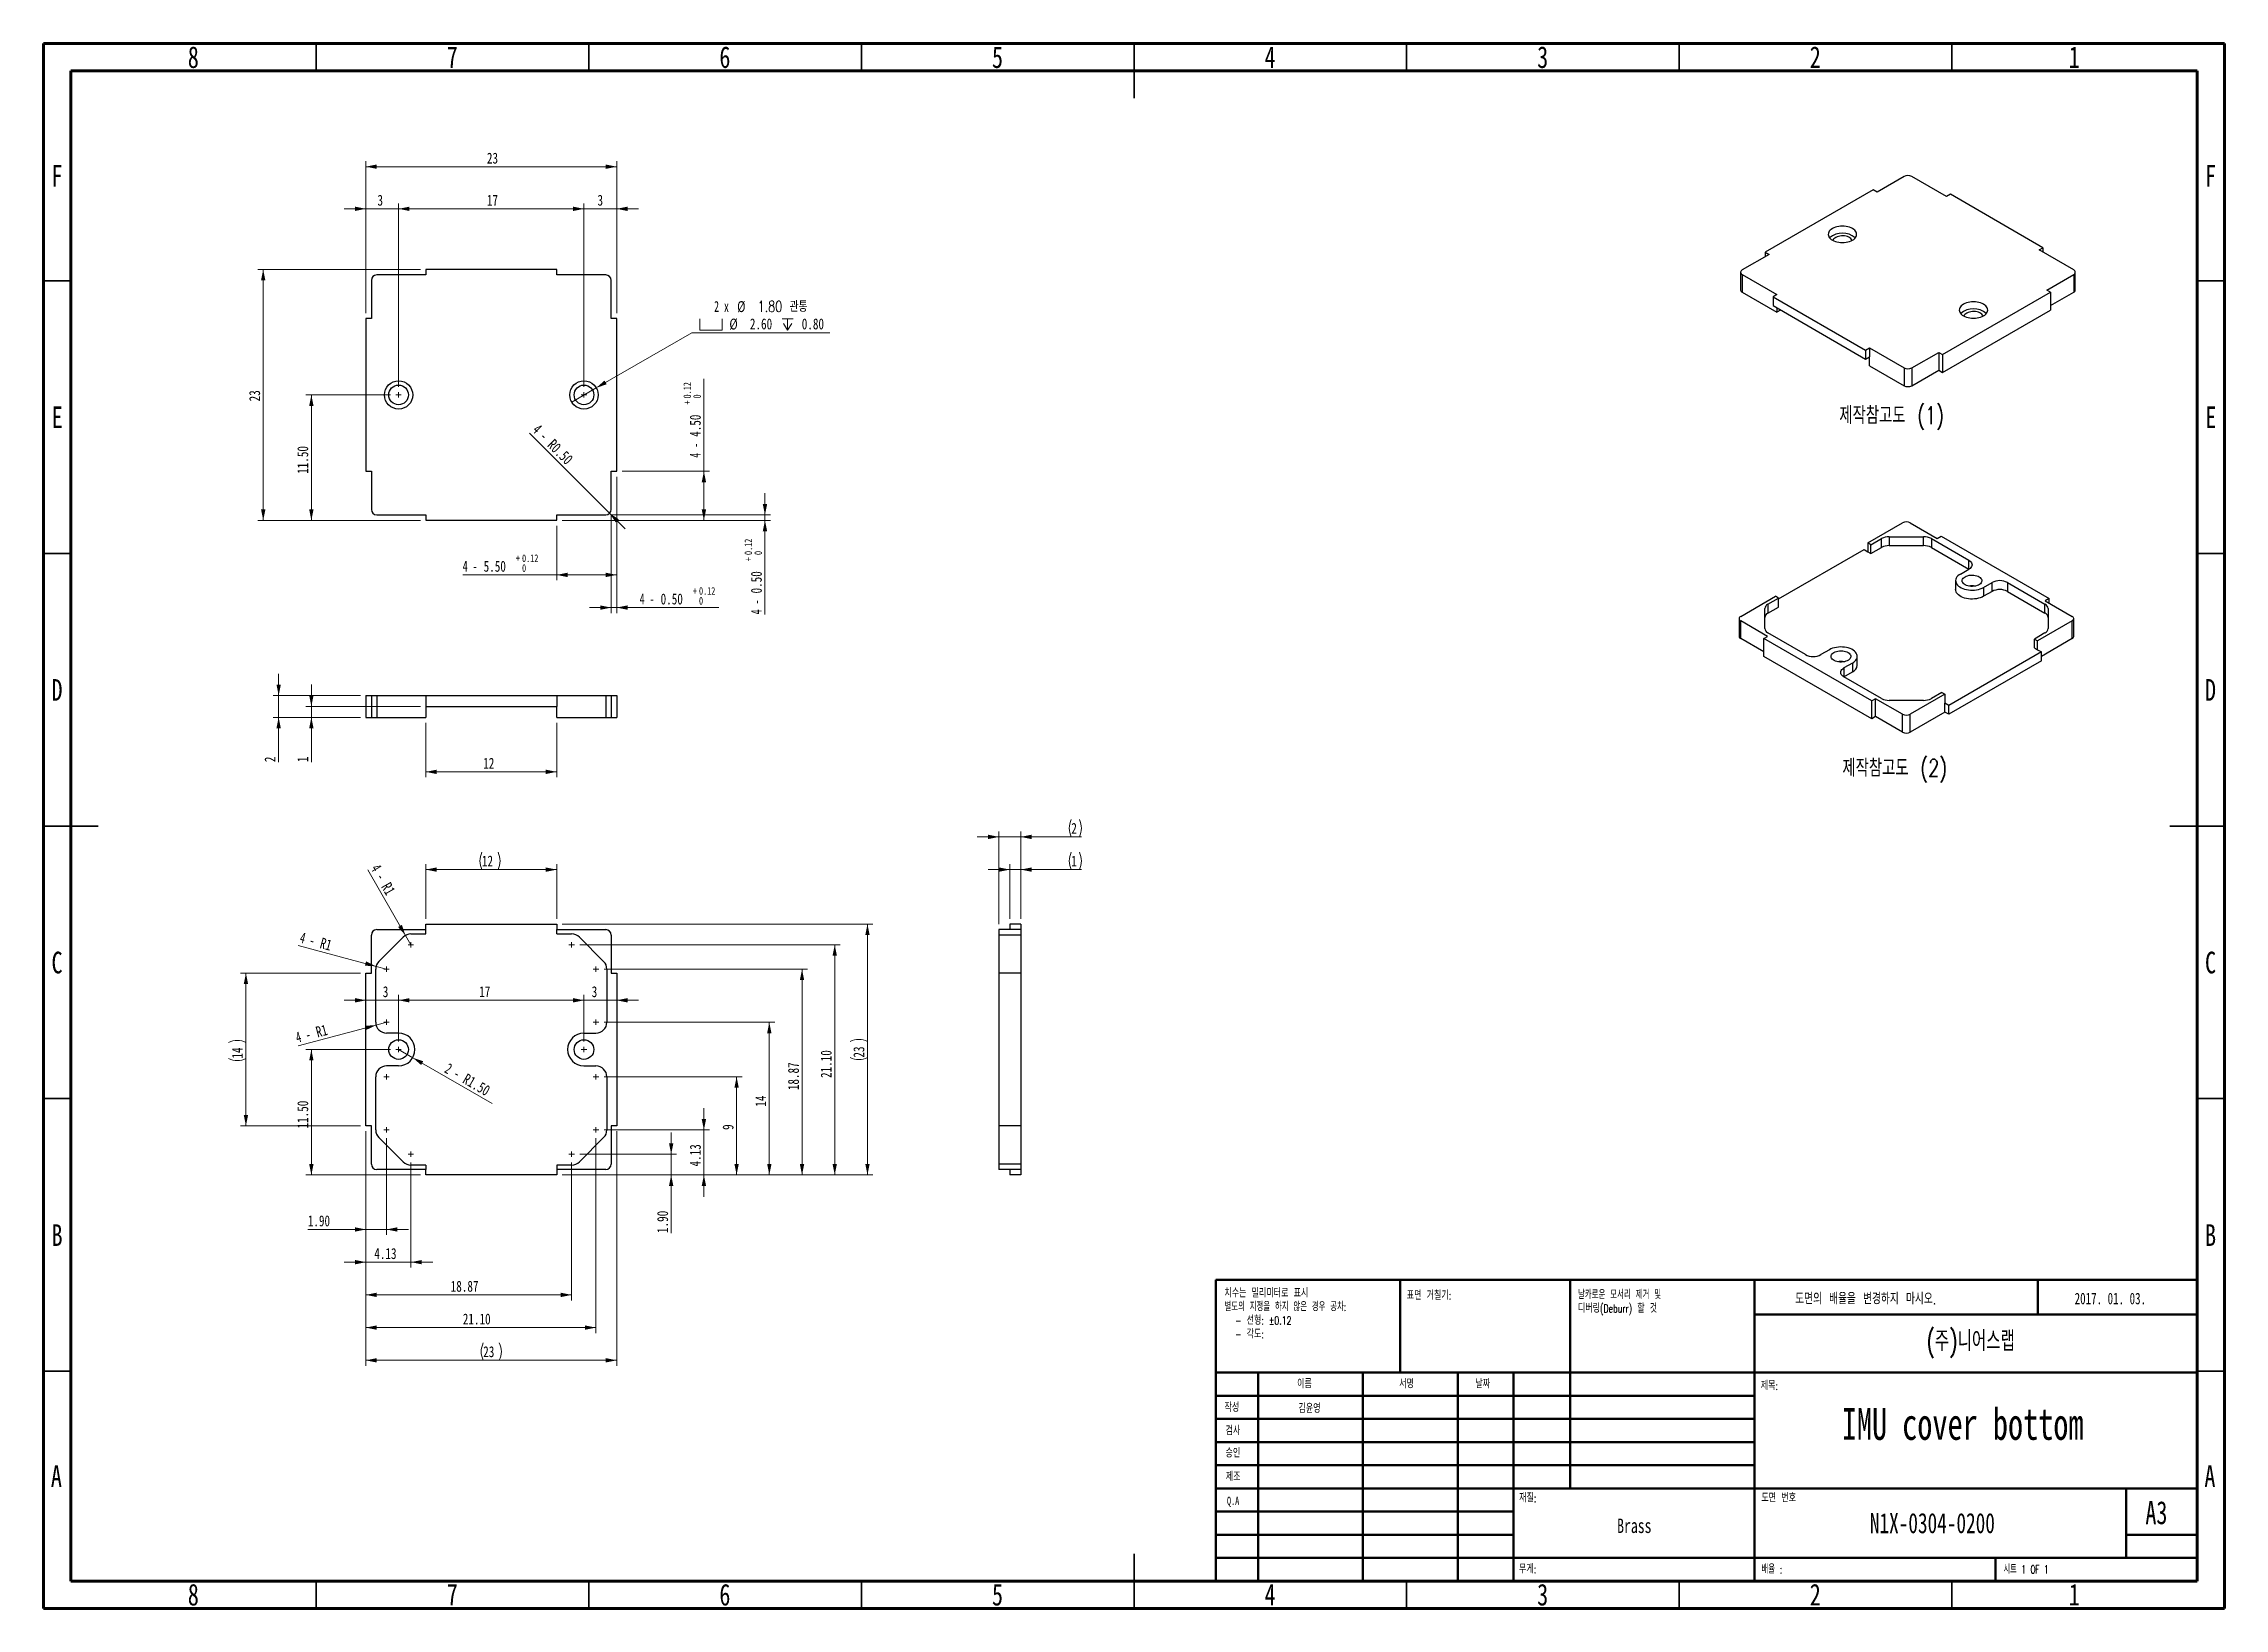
# Model space of a CAD drawing. Header units: millimetres. Extents: x 15 to 415, y 5 to 292.
import ezdxf

# ---------------------------------------------------------------- set-up
doc = ezdxf.new("R2010")
doc.units = ezdxf.units.MM
doc.styles.add('SLDTEXTSTYLE0', font='TXT', dxfattribs={"width": 0.75})
doc.styles.add('SLDTEXTSTYLE1', font='TXT', dxfattribs={"width": 0.7, "bigfont": 'bigfont'})
doc.styles.add('SLDTEXTSTYLE2', font='TXT', dxfattribs={"width": 0.7})
doc.styles.add('SLDTEXTSTYLE3', font='TXT', dxfattribs={"width": 0.65, "bigfont": 'bigfont'})
doc.styles.add('SLDTEXTSTYLE4', font='TXT', dxfattribs={"width": 0.653846, "bigfont": 'bigfont'})
doc.styles.add('SLDTEXTSTYLE5', font='TXT', dxfattribs={"width": 0.633333, "bigfont": 'bigfont'})
doc.styles.add('SLDTEXTSTYLE6', font='TXT', dxfattribs={"width": 0.75, "bigfont": 'bigfont'})
doc.styles.add('SLDTEXTSTYLE7', font='TXT', dxfattribs={"width": 0.666667})
doc.dimstyles.new('SLDDIMSTYLE0', dxfattribs={"dimtxt": 2, "dimasz": 2, "dimexe": 0, "dimexo": 0.0625, "dimgap": 0.5, "dimtad": 1, "dimlfac": 0.5, "dimrnd": 1e-09, "dimzin": 12, "dimdsep": 46, "dimtxsty": 'SLDTEXTSTYLE0', "dimsah": 1, "dimcen": 0.09, "dimadec": 0, "dimazin": 3, "dimtfac": 1, "dimtofl": 0, "dimtmove": 0, "dimatfit": 3, "dimfxl": 1, "dimfrac": 2, "dimtolj": 1, "dimtzin": 12, "dimarcsym": 0})
doc.dimstyles.new('SLDDIMSTYLE1', dxfattribs={"dimtxt": 2, "dimasz": 2, "dimexe": 0, "dimexo": 0.0625, "dimgap": 0.5, "dimtad": 1, "dimlfac": 0.5, "dimrnd": 1e-09, "dimzin": 12, "dimdsep": 46, "dimtxsty": 'SLDTEXTSTYLE0', "dimsah": 1, "dimcen": 0, "dimadec": 0, "dimazin": 3, "dimtfac": 1, "dimtofl": 0, "dimtmove": 0, "dimatfit": 3, "dimfxl": 1, "dimfrac": 2, "dimtolj": 1, "dimtzin": 12, "dimarcsym": 0})
doc.dimstyles.new('SLDDIMSTYLE2', dxfattribs={"dimtxt": 2, "dimasz": 2, "dimexe": 0, "dimexo": 0.0625, "dimgap": 0.5, "dimtad": 1, "dimlfac": 0.5, "dimrnd": 1e-09, "dimzin": 4, "dimdsep": 46, "dimtxsty": 'SLDTEXTSTYLE0', "dimsah": 1, "dimcen": 0.09, "dimadec": 0, "dimazin": 1, "dimtfac": 1, "dimtmove": 0, "dimatfit": 0, "dimfxl": 1, "dimfrac": 2, "dimtolj": 1, "dimtzin": 12, "dimarcsym": 0})
doc.dimstyles.new('SLDDIMSTYLE3', dxfattribs={"dimtxt": 2, "dimasz": 2, "dimexe": 0, "dimexo": 0.0625, "dimgap": 0.5, "dimtad": 1, "dimlfac": 0.5, "dimrnd": 1e-09, "dimzin": 12, "dimdsep": 46, "dimtxsty": 'SLDTEXTSTYLE0', "dimsah": 1, "dimcen": 0.09, "dimadec": 0, "dimazin": 3, "dimtfac": 1, "dimtmove": 0, "dimatfit": 0, "dimfxl": 1, "dimfrac": 2, "dimtolj": 1, "dimtzin": 12, "dimarcsym": 0})
doc.dimstyles.new('SLDDIMSTYLE4', dxfattribs={"dimtxt": 2, "dimasz": 2, "dimexe": 0, "dimexo": 0.0625, "dimgap": 0.5, "dimtad": 1, "dimlfac": 0.5, "dimrnd": 1e-09, "dimzin": 4, "dimdsep": 46, "dimtxsty": 'SLDTEXTSTYLE0', "dimsah": 1, "dimcen": 0.09, "dimadec": 0, "dimazin": 1, "dimtfac": 1, "dimtofl": 0, "dimtmove": 0, "dimatfit": 3, "dimfxl": 1, "dimfrac": 2, "dimtolj": 1, "dimtzin": 12, "dimarcsym": 0})
doc.dimstyles.new('SLDDIMSTYLE5', dxfattribs={"dimtxt": 2, "dimasz": 2, "dimexe": 0, "dimexo": 0.0625, "dimgap": 0.5, "dimtad": 1, "dimlfac": 0.5, "dimrnd": 1e-09, "dimzin": 4, "dimdsep": 46, "dimtxsty": 'SLDTEXTSTYLE0', "dimsah": 1, "dimcen": 0, "dimadec": 0, "dimazin": 1, "dimtfac": 1, "dimtofl": 0, "dimtmove": 0, "dimatfit": 3, "dimfxl": 1, "dimfrac": 2, "dimtolj": 1, "dimtzin": 12, "dimarcsym": 0})
doc.dimstyles.new('SLDDIMSTYLE6', dxfattribs={"dimtxt": 2, "dimasz": 2, "dimexe": 0, "dimexo": 0.0625, "dimgap": 0.5, "dimtad": 0, "dimtih": 1, "dimtoh": 1, "dimlfac": 0.5, "dimrnd": 1e-09, "dimzin": 4, "dimdsep": 46, "dimtxsty": 'SLDTEXTSTYLE0', "dimblk1": 'NONE', "dimsah": 1, "dimcen": 0, "dimadec": 0, "dimazin": 1, "dimtfac": 1, "dimtmove": 0, "dimatfit": 3, "dimldrblk": 'NONE', "dimfxl": 1, "dimfrac": 2, "dimtolj": 1, "dimtzin": 12, "dimarcsym": 0})
doc.dimstyles.new('SLDDIMSTYLE7', dxfattribs={"dimtxt": 2, "dimasz": 2, "dimexe": 0, "dimexo": 0.0625, "dimgap": 0.5, "dimtad": 1, "dimlfac": 0.5, "dimrnd": 1e-09, "dimzin": 0, "dimdsep": 46, "dimtxsty": 'SLDTEXTSTYLE0', "dimsah": 1, "dimcen": 0.09, "dimadec": 0, "dimazin": 0, "dimtol": 1, "dimtp": 0.12, "dimtfac": 1, "dimtmove": 0, "dimatfit": 0, "dimfxl": 1, "dimfrac": 2, "dimtolj": 1, "dimarcsym": 0})
doc.dimstyles.new('SLDDIMSTYLE8', dxfattribs={"dimtxt": 2, "dimasz": 2, "dimexe": 0, "dimexo": 0.0625, "dimgap": 0.5, "dimtad": 1, "dimlfac": 0.5, "dimrnd": 1e-09, "dimzin": 0, "dimdsep": 46, "dimtxsty": 'SLDTEXTSTYLE0', "dimsah": 1, "dimcen": 0, "dimadec": 0, "dimazin": 0, "dimtfac": 1, "dimtofl": 0, "dimtmove": 1, "dimatfit": 3, "dimfxl": 1, "dimfrac": 2, "dimtolj": 1, "dimtzin": 12, "dimarcsym": 0})
doc.dimstyles.new('SLDDIMSTYLE9', dxfattribs={"dimtxt": 2, "dimasz": 2, "dimexe": 0, "dimexo": 0.0625, "dimgap": 0.5, "dimtad": 1, "dimlfac": 0.5, "dimrnd": 1e-09, "dimzin": 4, "dimdsep": 46, "dimtxsty": 'SLDTEXTSTYLE0', "dimsah": 1, "dimcen": 0.09, "dimadec": 0, "dimazin": 1, "dimtol": 1, "dimtp": 0.12, "dimtfac": 1, "dimtofl": 0, "dimtmove": 0, "dimatfit": 3, "dimfxl": 1, "dimfrac": 2, "dimtolj": 1, "dimarcsym": 0})

msp = doc.modelspace()

# ---------------------------------------------------------------- texts
at = {"color": 7, "linetype": 'Continuous', "lineweight": 0}
for s, insert, char_height, attachment_point, style in [('8', (42.46, 291.504), 3.969, 2, 'SLDTEXTSTYLE0'), ('7', (89.96, 291.504), 3.969, 2, 'SLDTEXTSTYLE0'), ('6', (139.96, 291.504), 3.969, 2, 'SLDTEXTSTYLE0'), ('5', (189.96, 291.504), 3.969, 2, 'SLDTEXTSTYLE0'), ('4', (239.96, 291.504), 3.969, 2, 'SLDTEXTSTYLE0'), ('3', (289.96, 291.504), 3.969, 2, 'SLDTEXTSTYLE0'), ('2', (339.96, 291.504), 3.969, 2, 'SLDTEXTSTYLE0'), ('1', (387.46, 291.504), 3.969, 2, 'SLDTEXTSTYLE0'), ('F', (17.458, 269.754), 3.969, 2, 'SLDTEXTSTYLE0'), ('F', (412.458, 269.754), 3.969, 2, 'SLDTEXTSTYLE0'), ('E', (17.508, 225.446), 3.969, 2, 'SLDTEXTSTYLE0'), ('제작참고도 (1)', (344.375, 225.431), 3.2, 1, 'SLDTEXTSTYLE6'), ('E', (412.508, 225.446), 3.969, 2, 'SLDTEXTSTYLE0'), ('D', (17.453, 175.446), 3.969, 2, 'SLDTEXTSTYLE0'), ('D', (412.453, 175.446), 3.969, 2, 'SLDTEXTSTYLE0'), ('제작참고도 (2)', (344.931, 160.757), 3.2, 1, 'SLDTEXTSTYLE6'), ('C', (17.459, 125.446), 3.969, 2, 'SLDTEXTSTYLE0'), ('C', (412.459, 125.446), 3.969, 2, 'SLDTEXTSTYLE0'), ('B', (17.471, 75.446), 3.969, 2, 'SLDTEXTSTYLE0'), ('B', (412.471, 75.446), 3.969, 2, 'SLDTEXTSTYLE0'), ('표면 거칠기:', (265.029, 63.13), 1.5, 1, 'SLDTEXTSTYLE1'), ('도면의 배율을 변경하지 마시오.', (336.276, 62.895), 2.11667, 1, 'SLDTEXTSTYLE1'), ('2017. 01. 03.', (387.533, 62.895), 2.11667, 1, 'SLDTEXTSTYLE2'), ('(주)니어스랩', (368.448, 55.887), 3.7042, 2, 'SLDTEXTSTYLE1'), ('이름', (244.919, 46.903), 1.5, 1, 'SLDTEXTSTYLE1'), ('서명', (263.634, 46.903), 1.5, 1, 'SLDTEXTSTYLE1'), ('날짜', (277.623, 46.903), 1.5, 1, 'SLDTEXTSTYLE1'), ('제목:', (329.956, 46.576), 1.5, 1, 'SLDTEXTSTYLE1'), ('작성', (231.596, 42.568), 1.5, 1, 'SLDTEXTSTYLE1'), ('김윤영', (247.185, 42.384), 1.5, 2, 'SLDTEXTSTYLE1'), ('IMU cover bottom', (366.997, 41.738), 5.82083, 2, 'SLDTEXTSTYLE2'), ('검사', (231.795, 38.293), 1.5, 1, 'SLDTEXTSTYLE1'), ('승인', (231.786, 34.203), 1.5, 1, 'SLDTEXTSTYLE1'), ('A', (17.34, 31.254), 3.969, 2, 'SLDTEXTSTYLE0'), ('제조', (231.839, 29.872), 1.5, 1, 'SLDTEXTSTYLE1'), ('A', (412.34, 31.254), 3.969, 2, 'SLDTEXTSTYLE0'), ('Q.A', (232.053, 25.488), 1.5, 1, 'SLDTEXTSTYLE2'), ('재질:', (285.646, 25.986), 1.5, 1, 'SLDTEXTSTYLE1'), ('도면 번호', (330.074, 25.986), 1.5, 1, 'SLDTEXTSTYLE1'), ('A3', (400.514, 24.679), 4.2333, 1, 'SLDTEXTSTYLE2'), ('Brass', (306.772, 21.474), 2.6458, 2, 'SLDTEXTSTYLE2'), ('N1X-0304-0200', (361.442, 22.497), 3.70417, 2, 'SLDTEXTSTYLE2'), ('무게:', (285.618, 12.95), 1.5, 1, 'SLDTEXTSTYLE1'), ('배율 :', (330.074, 12.9), 1.5, 1, 'SLDTEXTSTYLE3'), ('시트 1 OF 1', (374.478, 12.9), 1.5, 1, 'SLDTEXTSTYLE5'), ('8', (42.46, 9.504), 3.969, 2, 'SLDTEXTSTYLE0'), ('7', (89.96, 9.504), 3.969, 2, 'SLDTEXTSTYLE0'), ('6', (139.96, 9.504), 3.969, 2, 'SLDTEXTSTYLE0'), ('5', (189.96, 9.504), 3.969, 2, 'SLDTEXTSTYLE0'), ('4', (239.96, 9.504), 3.969, 2, 'SLDTEXTSTYLE0'), ('3', (289.96, 9.504), 3.969, 2, 'SLDTEXTSTYLE0'), ('2', (339.96, 9.504), 3.969, 2, 'SLDTEXTSTYLE0'), ('1', (387.46, 9.504), 3.969, 2, 'SLDTEXTSTYLE0')]:
    msp.add_mtext(s, dxfattribs=dict(at, insert=insert, char_height=char_height, attachment_point=attachment_point, style=style))

# ---------------------------------------------------------------- blocks, each defined once
blk = doc.blocks.new('SW_NOTE_0')
at = {"color": 0, "linetype": 'Continuous', "lineweight": 0, "char_height": 1.5, "attachment_point": 1}
for s, insert, style in [('치수는 밀리미터로 표시', (0, 1.93), 'SLDTEXTSTYLE1'), ('별도의 지정을 하지 않은 경우 공차:', (0, -0.57), 'SLDTEXTSTYLE3'), ('- 선형: \\M+1817D0.12', (1.97, -3.07), 'SLDTEXTSTYLE1'), ('- 각도:', (1.97, -5.57), 'SLDTEXTSTYLE1')]:
    blk.add_mtext(s, dxfattribs=dict(at, insert=insert, style=style))
blk = doc.blocks.new('SW_NOTE_1')
at = {"color": 0, "linetype": 'Continuous', "lineweight": 0, "char_height": 1.5, "attachment_point": 1}
for s, insert, style in [('날카로운 모서리 제거 및', (0, 1.93), 'SLDTEXTSTYLE4'), ('디버링(Deburr) 할 것', (0, -0.57), 'SLDTEXTSTYLE1')]:
    blk.add_mtext(s, dxfattribs=dict(at, insert=insert, style=style))
blk = doc.blocks.new('_D')
at = {"color": 7, "linetype": 'Continuous', "lineweight": 18}
for p, q in [((85.11, 131.5), (85.11, 141.5)), ((85.11, 140.5), (109.11, 140.5)), ((109.11, 131.5), (109.11, 141.5))]:
    blk.add_line(p, q, dxfattribs=at)
for centre, start, end in [((98.57, 142.09), 153.4349, 206.5651), ((95.17, 142.09), 333.4349, 26.5651)]:
    blk.add_arc(centre, 3.55, start, end, dxfattribs=at)
for points in [[(85.11, 140.5), (87.11, 140.1), (87.11, 140.9)], [(109.11, 140.5), (107.11, 140.9), (107.11, 140.1)]]:
    blk.add_solid(points, dxfattribs=at)
at = {"color": 7, "linetype": 'Continuous', "lineweight": 18, "insert": (95.39, 143.08), "char_height": 2, "attachment_point": 1, "style": 'SLDTEXTSTYLE0'}
blk.add_mtext('12', dxfattribs=at)
blk = doc.blocks.new('_D_1')
at = {"color": 7, "linetype": 'Continuous', "lineweight": 18}
for q in [(74.45, 140.43), (82.37, 126.7)]:
    blk.add_line((81.37, 128.43), q, dxfattribs=at)
blk.add_solid([(81.37, 128.43), (80.72, 130.37), (80.02, 129.97)], dxfattribs=at)
at = {"color": 7, "linetype": 'Continuous', "lineweight": 18, "char_height": 2, "attachment_point": 1, "rotation": 300}
for s, insert, style in [('4 -', (76.67, 141.71), 'SLDTEXTSTYLE7'), ('R1', (78.59, 138.38), 'SLDTEXTSTYLE0')]:
    blk.add_mtext(s, dxfattribs=dict(at, insert=insert, style=style))
blk = doc.blocks.new('_D_2')
at = {"color": 7, "linetype": 'Continuous', "lineweight": 18}
for q in [(61.69, 126.59), (77.91, 122.24)]:
    blk.add_line((75.98, 122.76), q, dxfattribs=at)
blk.add_solid([(75.98, 122.76), (74.15, 123.67), (73.94, 122.89)], dxfattribs=at)
at = {"color": 7, "linetype": 'Continuous', "lineweight": 18, "char_height": 2, "attachment_point": 1, "rotation": 345}
for s, insert, style in [('4 -', (62.36, 129.07), 'SLDTEXTSTYLE7'), ('R1', (66.07, 128.07), 'SLDTEXTSTYLE0')]:
    blk.add_mtext(s, dxfattribs=dict(at, insert=insert, style=style))
blk = doc.blocks.new('_D_3')
at = {"color": 7, "linetype": 'Continuous', "lineweight": 18}
for q in [(77.91, 112.5), (61.69, 108.16)]:
    blk.add_line((75.98, 111.98), q, dxfattribs=at)
blk.add_solid([(75.98, 111.98), (73.94, 111.85), (74.15, 111.08)], dxfattribs=at)
at = {"color": 7, "linetype": 'Continuous', "lineweight": 18, "char_height": 2, "attachment_point": 1, "rotation": 15}
for s, insert, style in [('R1', (64.74, 111.63), 'SLDTEXTSTYLE0'), ('4 -', (61.03, 110.64), 'SLDTEXTSTYLE7')]:
    blk.add_mtext(s, dxfattribs=dict(at, insert=insert, style=style))
blk = doc.blocks.new('_D_4')
at = {"color": 7, "linetype": 'Continuous', "lineweight": 18}
for p, q in [((130.11, 88.3), (130.11, 92.3)), ((113.35, 88.3), (131.11, 88.3)), ((130.11, 84.5), (130.11, 88.3)), ((110.11, 84.5), (131.11, 84.5)), ((130.11, 84.5), (130.11, 73.85))]:
    blk.add_line(p, q, dxfattribs=at)
for points in [[(130.11, 88.3), (130.51, 90.3), (129.71, 90.3)], [(130.11, 84.5), (129.71, 82.5), (130.51, 82.5)]]:
    blk.add_solid(points, dxfattribs=at)
at = {"color": 7, "linetype": 'Continuous', "lineweight": 18, "insert": (127.53, 73.85), "char_height": 2, "attachment_point": 1, "rotation": 90, "style": 'SLDTEXTSTYLE0'}
blk.add_mtext('1.90', dxfattribs=at)
blk = doc.blocks.new('_D_5')
at = {"color": 7, "linetype": 'Continuous', "lineweight": 18}
for p, q in [((136.11, 92.76), (136.11, 96.76)), ((117.81, 92.76), (137.11, 92.76)), ((136.11, 84.5), (136.11, 92.76)), ((110.11, 84.5), (137.11, 84.5)), ((136.11, 84.5), (136.11, 80.5))]:
    blk.add_line(p, q, dxfattribs=at)
for points in [[(136.11, 92.76), (136.51, 94.76), (135.71, 94.76)], [(136.11, 84.5), (135.71, 82.5), (136.51, 82.5)]]:
    blk.add_solid(points, dxfattribs=at)
at = {"color": 7, "linetype": 'Continuous', "lineweight": 18, "insert": (133.53, 86.05), "char_height": 2, "attachment_point": 1, "rotation": 90, "style": 'SLDTEXTSTYLE0'}
blk.add_mtext('4.13', dxfattribs=at)
blk = doc.blocks.new('_D_6')
at = {"color": 7, "linetype": 'Continuous', "lineweight": 18}
for p, q in [((117.81, 102.5), (143.11, 102.5)), ((142.11, 84.5), (142.11, 102.5)), ((110.11, 84.5), (143.11, 84.5))]:
    blk.add_line(p, q, dxfattribs=at)
for points in [[(142.11, 102.5), (141.71, 100.5), (142.51, 100.5)], [(142.11, 84.5), (142.51, 86.5), (141.71, 86.5)]]:
    blk.add_solid(points, dxfattribs=at)
at = {"color": 7, "linetype": 'Continuous', "lineweight": 18, "insert": (139.53, 92.76), "char_height": 2, "attachment_point": 1, "rotation": 90, "style": 'SLDTEXTSTYLE0'}
blk.add_mtext('9', dxfattribs=at)
blk = doc.blocks.new('_D_7')
at = {"color": 7, "linetype": 'Continuous', "lineweight": 18}
for p, q in [((117.81, 112.5), (149.11, 112.5)), ((148.11, 84.5), (148.11, 112.5)), ((110.11, 84.5), (149.11, 84.5))]:
    blk.add_line(p, q, dxfattribs=at)
for points in [[(148.11, 112.5), (147.71, 110.5), (148.51, 110.5)], [(148.11, 84.5), (148.51, 86.5), (147.71, 86.5)]]:
    blk.add_solid(points, dxfattribs=at)
at = {"color": 7, "linetype": 'Continuous', "lineweight": 18, "insert": (145.53, 97.02), "char_height": 2, "attachment_point": 1, "rotation": 90, "style": 'SLDTEXTSTYLE0'}
blk.add_mtext('14', dxfattribs=at)
blk = doc.blocks.new('_D_8')
at = {"color": 7, "linetype": 'Continuous', "lineweight": 18}
for p, q in [((117.81, 122.24), (155.11, 122.24)), ((154.11, 84.5), (154.11, 122.24)), ((110.11, 84.5), (155.11, 84.5))]:
    blk.add_line(p, q, dxfattribs=at)
for points in [[(154.11, 122.24), (153.71, 120.24), (154.51, 120.24)], [(154.11, 84.5), (154.51, 86.5), (153.71, 86.5)]]:
    blk.add_solid(points, dxfattribs=at)
at = {"color": 7, "linetype": 'Continuous', "lineweight": 18, "insert": (151.53, 100.05), "char_height": 2, "attachment_point": 1, "rotation": 90, "style": 'SLDTEXTSTYLE0'}
blk.add_mtext('18.87', dxfattribs=at)
blk = doc.blocks.new('_D_9')
at = {"color": 7, "linetype": 'Continuous', "lineweight": 18}
for p, q in [((113.35, 126.7), (161.11, 126.7)), ((160.11, 84.5), (160.11, 126.7)), ((110.11, 84.5), (161.11, 84.5))]:
    blk.add_line(p, q, dxfattribs=at)
for points in [[(160.11, 126.7), (159.71, 124.7), (160.51, 124.7)], [(160.11, 84.5), (160.51, 86.5), (159.71, 86.5)]]:
    blk.add_solid(points, dxfattribs=at)
at = {"color": 7, "linetype": 'Continuous', "lineweight": 18, "insert": (157.53, 102.28), "char_height": 2, "attachment_point": 1, "rotation": 90, "style": 'SLDTEXTSTYLE0'}
blk.add_mtext('21.10', dxfattribs=at)
blk = doc.blocks.new('_D_10')
at = {"color": 7, "linetype": 'Continuous', "lineweight": 18}
for p, q in [((110.11, 130.5), (167.11, 130.5)), ((166.11, 84.5), (166.11, 130.5)), ((110.11, 84.5), (167.11, 84.5))]:
    blk.add_line(p, q, dxfattribs=at)
for centre, start, end in [((164.52, 105.81), 63.4349, 116.5651), ((164.52, 109.2), 243.4349, 296.5651)]:
    blk.add_arc(centre, 3.55, start, end, dxfattribs=at)
for points in [[(166.11, 130.5), (165.71, 128.5), (166.51, 128.5)], [(166.11, 84.5), (166.51, 86.5), (165.71, 86.5)]]:
    blk.add_solid(points, dxfattribs=at)
at = {"color": 7, "linetype": 'Continuous', "lineweight": 18, "insert": (163.53, 106.02), "char_height": 2, "attachment_point": 1, "rotation": 90, "style": 'SLDTEXTSTYLE0'}
blk.add_mtext('23', dxfattribs=at)
blk = doc.blocks.new('_D_11')
at = {"color": 7, "linetype": 'Continuous', "lineweight": 18}
for p, q in [((74.11, 92.5), (74.11, 73.5)), ((77.91, 91.26), (77.91, 73.5)), ((74.11, 74.5), (63.46, 74.5)), ((74.11, 74.5), (77.91, 74.5)), ((77.91, 74.5), (81.91, 74.5))]:
    blk.add_line(p, q, dxfattribs=at)
for points in [[(74.11, 74.5), (72.11, 74.9), (72.11, 74.1)], [(77.91, 74.5), (79.91, 74.1), (79.91, 74.9)]]:
    blk.add_solid(points, dxfattribs=at)
at = {"color": 7, "linetype": 'Continuous', "lineweight": 18, "insert": (63.46, 77.08), "char_height": 2, "attachment_point": 1, "style": 'SLDTEXTSTYLE0'}
blk.add_mtext('1.90', dxfattribs=at)
blk = doc.blocks.new('_D_12')
at = {"color": 7, "linetype": 'Continuous', "lineweight": 18}
for p, q in [((74.11, 92.5), (74.11, 67.5)), ((82.37, 86.8), (82.37, 67.5)), ((74.11, 68.5), (70.11, 68.5)), ((74.11, 68.5), (82.37, 68.5)), ((82.37, 68.5), (86.37, 68.5))]:
    blk.add_line(p, q, dxfattribs=at)
for points in [[(74.11, 68.5), (72.11, 68.9), (72.11, 68.1)], [(82.37, 68.5), (84.37, 68.1), (84.37, 68.9)]]:
    blk.add_solid(points, dxfattribs=at)
at = {"color": 7, "linetype": 'Continuous', "lineweight": 18, "insert": (75.65, 71.08), "char_height": 2, "attachment_point": 1, "style": 'SLDTEXTSTYLE0'}
blk.add_mtext('4.13', dxfattribs=at)
blk = doc.blocks.new('_D_13')
at = {"color": 7, "linetype": 'Continuous', "lineweight": 18}
for p, q in [((74.11, 92.5), (74.11, 61.5)), ((111.85, 86.8), (111.85, 61.5)), ((74.11, 62.5), (111.85, 62.5))]:
    blk.add_line(p, q, dxfattribs=at)
for points in [[(74.11, 62.5), (76.11, 62.1), (76.11, 62.9)], [(111.85, 62.5), (109.85, 62.9), (109.85, 62.1)]]:
    blk.add_solid(points, dxfattribs=at)
at = {"color": 7, "linetype": 'Continuous', "lineweight": 18, "insert": (89.66, 65.08), "char_height": 2, "attachment_point": 1, "style": 'SLDTEXTSTYLE0'}
blk.add_mtext('18.87', dxfattribs=at)
blk = doc.blocks.new('_D_14')
at = {"color": 7, "linetype": 'Continuous', "lineweight": 18}
for p, q in [((74.11, 92.5), (74.11, 55.5)), ((116.31, 91.26), (116.31, 55.5)), ((74.11, 56.5), (116.31, 56.5))]:
    blk.add_line(p, q, dxfattribs=at)
for points in [[(74.11, 56.5), (76.11, 56.1), (76.11, 56.9)], [(116.31, 56.5), (114.31, 56.9), (114.31, 56.1)]]:
    blk.add_solid(points, dxfattribs=at)
at = {"color": 7, "linetype": 'Continuous', "lineweight": 18, "insert": (91.89, 59.08), "char_height": 2, "attachment_point": 1, "style": 'SLDTEXTSTYLE0'}
blk.add_mtext('21.10', dxfattribs=at)
blk = doc.blocks.new('_D_15')
at = {"color": 7, "linetype": 'Continuous', "lineweight": 18}
for p, q in [((74.11, 92.5), (74.11, 49.5)), ((120.11, 92.5), (120.11, 49.5)), ((74.11, 50.5), (120.11, 50.5))]:
    blk.add_line(p, q, dxfattribs=at)
for centre, start, end in [((98.81, 52.09), 153.4349, 206.5651), ((95.41, 52.09), 333.4349, 26.5651)]:
    blk.add_arc(centre, 3.55, start, end, dxfattribs=at)
for points in [[(74.11, 50.5), (76.11, 50.1), (76.11, 50.9)], [(120.11, 50.5), (118.11, 50.9), (118.11, 50.1)]]:
    blk.add_solid(points, dxfattribs=at)
at = {"color": 7, "linetype": 'Continuous', "lineweight": 18, "insert": (95.63, 53.08), "char_height": 2, "attachment_point": 1, "style": 'SLDTEXTSTYLE0'}
blk.add_mtext('23', dxfattribs=at)
blk = doc.blocks.new('_D_16')
at = {"color": 7, "linetype": 'Continuous', "lineweight": 18}
for q in [(80.11, 107.5), (97.3, 97.58)]:
    blk.add_line((82.71, 106), q, dxfattribs=at)
blk.add_solid([(82.71, 106), (84.24, 104.66), (84.64, 105.35)], dxfattribs=at)
at = {"color": 7, "linetype": 'Continuous', "lineweight": 18, "char_height": 2, "attachment_point": 1, "rotation": 330}
for s, insert, style in [('2 -', (89.38, 105.12), 'SLDTEXTSTYLE7'), ('R1.50', (92.7, 103.2), 'SLDTEXTSTYLE0')]:
    blk.add_mtext(s, dxfattribs=dict(at, insert=insert, style=style))
blk = doc.blocks.new('_D_17')
at = {"color": 7, "linetype": 'Continuous', "lineweight": 18}
for p, q in [((74.11, 116.53), (70.11, 116.53)), ((74.11, 116.53), (80.11, 116.53)), ((80.11, 109), (80.11, 117.53)), ((80.11, 116.53), (84.11, 116.53))]:
    blk.add_line(p, q, dxfattribs=at)
for points in [[(74.11, 116.53), (72.11, 116.93), (72.11, 116.13)], [(80.11, 116.53), (82.11, 116.13), (82.11, 116.93)]]:
    blk.add_solid(points, dxfattribs=at)
at = {"color": 7, "linetype": 'Continuous', "lineweight": 18, "insert": (77.21, 119.11), "char_height": 2, "attachment_point": 1, "style": 'SLDTEXTSTYLE0'}
blk.add_mtext('3', dxfattribs=at)
blk = doc.blocks.new('_D_18')
at = {"color": 7, "linetype": 'Continuous', "lineweight": 18}
for p, q in [((80.11, 109), (80.11, 117.53)), ((80.11, 116.53), (114.11, 116.53)), ((114.11, 109), (114.11, 117.53))]:
    blk.add_line(p, q, dxfattribs=at)
for points in [[(80.11, 116.53), (82.11, 116.13), (82.11, 116.93)], [(114.11, 116.53), (112.11, 116.93), (112.11, 116.13)]]:
    blk.add_solid(points, dxfattribs=at)
at = {"color": 7, "linetype": 'Continuous', "lineweight": 18, "insert": (94.89, 119.11), "char_height": 2, "attachment_point": 1, "style": 'SLDTEXTSTYLE0'}
blk.add_mtext('17', dxfattribs=at)
blk = doc.blocks.new('_D_19')
at = {"color": 7, "linetype": 'Continuous', "lineweight": 18}
for p, q in [((114.11, 116.53), (110.11, 116.53)), ((114.11, 109), (114.11, 117.53)), ((114.11, 116.53), (120.11, 116.53)), ((120.11, 116.53), (124.11, 116.53))]:
    blk.add_line(p, q, dxfattribs=at)
for points in [[(114.11, 116.53), (112.11, 116.93), (112.11, 116.13)], [(120.11, 116.53), (122.11, 116.13), (122.11, 116.93)]]:
    blk.add_solid(points, dxfattribs=at)
at = {"color": 7, "linetype": 'Continuous', "lineweight": 18, "insert": (115.53, 119.11), "char_height": 2, "attachment_point": 1, "style": 'SLDTEXTSTYLE0'}
blk.add_mtext('3', dxfattribs=at)
blk = doc.blocks.new('_D_20')
at = {"color": 7, "linetype": 'Continuous', "lineweight": 18}
for p, q in [((78.61, 107.5), (63.11, 107.5)), ((64.11, 84.5), (64.11, 107.5)), ((84.11, 84.5), (63.11, 84.5))]:
    blk.add_line(p, q, dxfattribs=at)
for points in [[(64.11, 107.5), (63.71, 105.5), (64.51, 105.5)], [(64.11, 84.5), (64.51, 86.5), (63.71, 86.5)]]:
    blk.add_solid(points, dxfattribs=at)
at = {"color": 7, "linetype": 'Continuous', "lineweight": 18, "insert": (61.53, 93.02), "char_height": 2, "attachment_point": 1, "rotation": 90, "style": 'SLDTEXTSTYLE0'}
blk.add_mtext('11.50', dxfattribs=at)
blk = doc.blocks.new('_D_21')
at = {"color": 7, "linetype": 'Continuous', "lineweight": 18}
for p, q in [((73.11, 121.5), (51.11, 121.5)), ((52.11, 93.5), (52.11, 121.5)), ((73.11, 93.5), (51.11, 93.5))]:
    blk.add_line(p, q, dxfattribs=at)
for centre, start, end in [((50.52, 105.62), 63.4349, 116.5651), ((50.52, 109.01), 243.4349, 296.5651)]:
    blk.add_arc(centre, 3.55, start, end, dxfattribs=at)
for points in [[(52.11, 121.5), (51.71, 119.5), (52.51, 119.5)], [(52.11, 93.5), (52.51, 95.5), (51.71, 95.5)]]:
    blk.add_solid(points, dxfattribs=at)
at = {"color": 7, "linetype": 'Continuous', "lineweight": 18, "insert": (49.53, 105.84), "char_height": 2, "attachment_point": 1, "rotation": 90, "style": 'SLDTEXTSTYLE0'}
blk.add_mtext('14', dxfattribs=at)
blk = doc.blocks.new('SW_CENTERMARKSYMBOL_0')
at = {"color": 0, "linetype": 'Continuous', "lineweight": 0}
for q in [(-0.5, 0), (0, 0.5), (0, -0.5), (0.5, 0)]:
    blk.add_line((0, 0), q, dxfattribs=at)
blk = doc.blocks.new('SW_CENTERMARKSYMBOL_1')
at = {"color": 0, "linetype": 'Continuous', "lineweight": 0}
for q in [(-0.5, 0), (0, 0.5), (0, -0.5), (0.5, 0)]:
    blk.add_line((0, 0), q, dxfattribs=at)
blk = doc.blocks.new('SW_CENTERMARKSYMBOL_2')
at = {"color": 0, "linetype": 'Continuous', "lineweight": 0}
for q in [(-0.5, 0), (0, 0.5), (0, -0.5), (0.5, 0)]:
    blk.add_line((0, 0), q, dxfattribs=at)
blk = doc.blocks.new('SW_CENTERMARKSYMBOL_3')
at = {"color": 0, "linetype": 'Continuous', "lineweight": 0}
for q in [(-0.5, 0), (0, 0.5), (0, -0.5), (0.5, 0)]:
    blk.add_line((0, 0), q, dxfattribs=at)
blk = doc.blocks.new('SW_CENTERMARKSYMBOL_4')
at = {"color": 0, "linetype": 'Continuous', "lineweight": 0}
for q in [(-0.5, 0), (0, 0.5), (0, -0.5), (0.5, 0)]:
    blk.add_line((0, 0), q, dxfattribs=at)
blk = doc.blocks.new('SW_CENTERMARKSYMBOL_5')
at = {"color": 0, "linetype": 'Continuous', "lineweight": 0}
for q in [(-0.5, 0), (0, 0.5), (0, -0.5), (0.5, 0)]:
    blk.add_line((0, 0), q, dxfattribs=at)
blk = doc.blocks.new('SW_CENTERMARKSYMBOL_6')
at = {"color": 0, "linetype": 'Continuous', "lineweight": 0}
for q in [(-0.5, 0), (0, 0.5), (0, -0.5), (0.5, 0)]:
    blk.add_line((0, 0), q, dxfattribs=at)
blk = doc.blocks.new('SW_CENTERMARKSYMBOL_7')
at = {"color": 0, "linetype": 'Continuous', "lineweight": 0}
for q in [(-0.5, 0), (0, 0.5), (0, -0.5), (0.5, 0)]:
    blk.add_line((0, 0), q, dxfattribs=at)
blk = doc.blocks.new('SW_CENTERMARKSYMBOL_8')
at = {"color": 0, "linetype": 'Continuous', "lineweight": 0}
for q in [(-0.5, 0), (0, 0.5), (0, -0.5), (0.5, 0)]:
    blk.add_line((0, 0), q, dxfattribs=at)
blk = doc.blocks.new('SW_CENTERMARKSYMBOL_9')
at = {"color": 0, "linetype": 'Continuous', "lineweight": 0}
for q in [(-0.5, 0), (0, 0.5), (0, -0.5), (0.5, 0)]:
    blk.add_line((0, 0), q, dxfattribs=at)
blk = doc.blocks.new('SW_CENTERMARKSYMBOL_10')
at = {"color": 0, "linetype": 'Continuous', "lineweight": 0}
for q in [(-0.5, 0), (0, 0.5), (0, -0.5), (0.5, 0)]:
    blk.add_line((0, 0), q, dxfattribs=at)
blk = doc.blocks.new('SW_CENTERMARKSYMBOL_11')
at = {"color": 0, "linetype": 'Continuous', "lineweight": 0}
for q in [(-0.5, 0), (0, 0.5), (0, -0.5), (0.5, 0)]:
    blk.add_line((0, 0), q, dxfattribs=at)
blk = doc.blocks.new('SW_CENTERMARKSYMBOL_12')
at = {"color": 0, "linetype": 'Continuous', "lineweight": 0}
for q in [(-0.5, 0), (0, 0.5), (0, -0.5), (0.5, 0)]:
    blk.add_line((0, 0), q, dxfattribs=at)
blk = doc.blocks.new('SW_CENTERMARKSYMBOL_13')
at = {"color": 0, "linetype": 'Continuous', "lineweight": 0}
for q in [(-0.5, 0), (0, 0.5), (0, -0.5), (0.5, 0)]:
    blk.add_line((0, 0), q, dxfattribs=at)
blk = doc.blocks.new('_D_22')
at = {"color": 7, "linetype": 'Continuous', "lineweight": 18}
for p, q in [((58.11, 172.43), (58.11, 176.43)), ((73.11, 172.43), (57.11, 172.43)), ((58.11, 172.43), (58.11, 168.43)), ((73.11, 168.43), (57.11, 168.43)), ((58.11, 168.43), (58.11, 160.21))]:
    blk.add_line(p, q, dxfattribs=at)
for points in [[(58.11, 172.43), (58.51, 174.43), (57.71, 174.43)], [(58.11, 168.43), (57.71, 166.43), (58.51, 166.43)]]:
    blk.add_solid(points, dxfattribs=at)
at = {"color": 7, "linetype": 'Continuous', "lineweight": 18, "insert": (55.53, 160.21), "char_height": 2, "attachment_point": 1, "rotation": 90, "style": 'SLDTEXTSTYLE0'}
blk.add_mtext('2', dxfattribs=at)
blk = doc.blocks.new('_D_23')
at = {"color": 7, "linetype": 'Continuous', "lineweight": 18}
for p, q in [((64.11, 170.43), (64.11, 174.43)), ((84.11, 170.43), (63.11, 170.43)), ((73.11, 168.43), (63.11, 168.43)), ((64.11, 170.43), (64.11, 168.43)), ((64.11, 168.43), (64.11, 160.21))]:
    blk.add_line(p, q, dxfattribs=at)
for points in [[(64.11, 170.43), (64.51, 172.43), (63.71, 172.43)], [(64.11, 168.43), (63.71, 166.43), (64.51, 166.43)]]:
    blk.add_solid(points, dxfattribs=at)
at = {"color": 7, "linetype": 'Continuous', "lineweight": 18, "insert": (61.53, 160.21), "char_height": 2, "attachment_point": 1, "rotation": 90, "style": 'SLDTEXTSTYLE0'}
blk.add_mtext('1', dxfattribs=at)
blk = doc.blocks.new('_D_24')
at = {"color": 7, "linetype": 'Continuous', "lineweight": 18}
for p, q in [((85.11, 167.43), (85.11, 157.43)), ((109.11, 167.43), (109.11, 157.43)), ((85.11, 158.43), (109.11, 158.43))]:
    blk.add_line(p, q, dxfattribs=at)
for points in [[(85.11, 158.43), (87.11, 158.03), (87.11, 158.83)], [(109.11, 158.43), (107.11, 158.83), (107.11, 158.03)]]:
    blk.add_solid(points, dxfattribs=at)
at = {"color": 7, "linetype": 'Continuous', "lineweight": 18, "insert": (95.63, 161.01), "char_height": 2, "attachment_point": 1, "style": 'SLDTEXTSTYLE0'}
blk.add_mtext('12', dxfattribs=at)
blk = doc.blocks.new('_D_25')
at = {"color": 7, "linetype": 'Continuous', "lineweight": 18}
for p, q in [((84.11, 250.56), (54.28, 250.56)), ((55.28, 250.56), (55.28, 204.56)), ((84.11, 204.56), (54.28, 204.56))]:
    blk.add_line(p, q, dxfattribs=at)
for points in [[(55.28, 250.56), (54.88, 248.56), (55.68, 248.56)], [(55.28, 204.56), (55.68, 206.56), (54.88, 206.56)]]:
    blk.add_solid(points, dxfattribs=at)
at = {"color": 7, "linetype": 'Continuous', "lineweight": 18, "insert": (52.7, 226.38), "char_height": 2, "attachment_point": 1, "rotation": 90, "style": 'SLDTEXTSTYLE0'}
blk.add_mtext('23', dxfattribs=at)
blk = doc.blocks.new('_D_26')
at = {"color": 7, "linetype": 'Continuous', "lineweight": 18}
for p, q in [((74.11, 242.56), (74.11, 270.43)), ((74.11, 269.43), (120.11, 269.43)), ((120.11, 242.56), (120.11, 270.43))]:
    blk.add_line(p, q, dxfattribs=at)
for points in [[(74.11, 269.43), (76.11, 269.03), (76.11, 269.83)], [(120.11, 269.43), (118.11, 269.83), (118.11, 269.03)]]:
    blk.add_solid(points, dxfattribs=at)
at = {"color": 7, "linetype": 'Continuous', "lineweight": 18, "insert": (96.31, 272), "char_height": 2, "attachment_point": 1, "style": 'SLDTEXTSTYLE0'}
blk.add_mtext('23', dxfattribs=at)
blk = doc.blocks.new('_D_27')
at = {"color": 7, "linetype": 'Continuous', "lineweight": 18}
for p, q in [((74.11, 261.7), (70.11, 261.7)), ((74.11, 242.56), (74.11, 262.7)), ((74.11, 261.7), (80.11, 261.7)), ((80.11, 229.06), (80.11, 262.7)), ((80.11, 261.7), (84.11, 261.7))]:
    blk.add_line(p, q, dxfattribs=at)
for points in [[(74.11, 261.7), (72.11, 262.1), (72.11, 261.3)], [(80.11, 261.7), (82.11, 261.3), (82.11, 262.1)]]:
    blk.add_solid(points, dxfattribs=at)
at = {"color": 7, "linetype": 'Continuous', "lineweight": 18, "insert": (76.23, 264.28), "char_height": 2, "attachment_point": 1, "style": 'SLDTEXTSTYLE0'}
blk.add_mtext('3', dxfattribs=at)
blk = doc.blocks.new('_D_28')
at = {"color": 7, "linetype": 'Continuous', "lineweight": 18}
for p, q in [((80.11, 229.06), (80.11, 262.7)), ((80.11, 261.7), (114.11, 261.7)), ((114.11, 229.06), (114.11, 262.7))]:
    blk.add_line(p, q, dxfattribs=at)
for points in [[(80.11, 261.7), (82.11, 261.3), (82.11, 262.1)], [(114.11, 261.7), (112.11, 262.1), (112.11, 261.3)]]:
    blk.add_solid(points, dxfattribs=at)
at = {"color": 7, "linetype": 'Continuous', "lineweight": 18, "insert": (96.31, 264.28), "char_height": 2, "attachment_point": 1, "style": 'SLDTEXTSTYLE0'}
blk.add_mtext('17', dxfattribs=at)
blk = doc.blocks.new('_D_29')
at = {"color": 7, "linetype": 'Continuous', "lineweight": 18}
for p, q in [((114.11, 261.7), (110.11, 261.7)), ((114.11, 229.06), (114.11, 262.7)), ((114.11, 261.7), (120.11, 261.7)), ((120.11, 242.56), (120.11, 262.7)), ((120.11, 261.7), (124.11, 261.7))]:
    blk.add_line(p, q, dxfattribs=at)
for points in [[(114.11, 261.7), (112.11, 262.1), (112.11, 261.3)], [(120.11, 261.7), (122.11, 261.3), (122.11, 262.1)]]:
    blk.add_solid(points, dxfattribs=at)
at = {"color": 7, "linetype": 'Continuous', "lineweight": 18, "insert": (116.59, 264.28), "char_height": 2, "attachment_point": 1, "style": 'SLDTEXTSTYLE0'}
blk.add_mtext('3', dxfattribs=at)
blk = doc.blocks.new('SW_SYMBOL_HOLE_SPOT')
at = {"color": 0, "linetype": 'Continuous', "lineweight": 18}
for p, q in [((0, 875), (0, 75)), ((0, 75), (1600, 75)), ((1600, 75), (1600, 875))]:
    blk.add_line(p, q, dxfattribs=at)
blk = doc.blocks.new('SW_SYMBOL_HOLE_DEPTH')
at = {"color": 0, "linetype": 'Continuous', "lineweight": 18}
for p, q in [((0, 875), (800, 875)), ((100, 555), (400, 75)), ((400, 875), (400, 75)), ((700, 555), (400, 75))]:
    blk.add_line(p, q, dxfattribs=at)
blk = doc.blocks.new('_D_30')
at = {"color": 7, "linetype": 'Continuous', "lineweight": 18}
for p, q in [((116.36, 228.86), (133.89, 238.98)), ((133.89, 238.98), (159.22, 238.98)), ((111.86, 226.26), (116.36, 228.86))]:
    blk.add_line(p, q, dxfattribs=at)
blk.add_solid([(116.36, 228.86), (118.29, 229.52), (117.89, 230.21)], dxfattribs=at)
at = {"color": 7, "linetype": 'Continuous', "lineweight": 18, "xscale": 0.0025546875, "yscale": 0.0025546875, "zscale": 0.0025546875}
for name, p in [('SW_SYMBOL_HOLE_SPOT', (135.39, 239.26)), ('SW_SYMBOL_HOLE_DEPTH', (150.45, 239.26))]:
    blk.add_blockref(name, p, dxfattribs=at)
at = {"color": 7, "linetype": 'Continuous', "lineweight": 18, "char_height": 2, "attachment_point": 1}
for s, insert, style in [('2 x', (137.98, 244.8), 'SLDTEXTSTYLE7'), ('%%c', (142.21, 244.77), 'SLDTEXTSTYLE0'), ('1.80 관통', (145.98, 244.8), 'SLDTEXTSTYLE6'), ('%%c', (140.79, 241.56), 'SLDTEXTSTYLE0'), ('2.60', (144.55, 241.59), 'SLDTEXTSTYLE0'), ('0.80', (154.06, 241.59), 'SLDTEXTSTYLE0')]:
    blk.add_mtext(s, dxfattribs=dict(at, insert=insert, style=style))
blk = doc.blocks.new('_NONE')
blk = doc.blocks.new('_D_31')
at = {"color": 7, "linetype": 'Continuous', "lineweight": 18}
for p, q in [((120.11, 212.56), (120.11, 187.56)), ((119.11, 205.56), (119.11, 187.56)), ((119.11, 188.56), (115.11, 188.56)), ((119.11, 188.56), (120.11, 188.56)), ((120.11, 188.56), (138.83, 188.56))]:
    blk.add_line(p, q, dxfattribs=at)
for points in [[(119.11, 188.56), (117.11, 188.96), (117.11, 188.16)], [(120.11, 188.56), (122.11, 188.16), (122.11, 188.96)]]:
    blk.add_solid(points, dxfattribs=at)
at = {"color": 7, "linetype": 'Continuous', "lineweight": 18, "attachment_point": 1}
for s, insert, char_height, style in [('+', (134.08, 192.32), 1.4, 'SLDTEXTSTYLE0'), ('0.12', (135.21, 192.32), 1.4, 'SLDTEXTSTYLE0'), ('4 -', (124.33, 191.14), 2, 'SLDTEXTSTYLE7'), ('0.50', (128.17, 191.14), 2, 'SLDTEXTSTYLE0'), ('0', (135.21, 190.51), 1.4, 'SLDTEXTSTYLE0')]:
    blk.add_mtext(s, dxfattribs=dict(at, insert=insert, char_height=char_height, style=style))
blk = doc.blocks.new('_D_32')
at = {"color": 7, "linetype": 'Continuous', "lineweight": 18}
for p, q in [((147.31, 205.56), (147.31, 209.56)), ((110.11, 204.56), (148.31, 204.56)), ((119.11, 205.56), (148.31, 205.56)), ((147.31, 204.56), (147.31, 205.56)), ((147.31, 204.56), (147.31, 187.31))]:
    blk.add_line(p, q, dxfattribs=at)
for points in [[(147.31, 205.56), (147.71, 207.56), (146.91, 207.56)], [(147.31, 204.56), (146.91, 202.56), (147.71, 202.56)]]:
    blk.add_solid(points, dxfattribs=at)
at = {"color": 7, "linetype": 'Continuous', "lineweight": 18, "attachment_point": 1, "rotation": 90}
for s, insert, char_height, style in [('0.12', (143.55, 198.2), 1.4, 'SLDTEXTSTYLE0'), ('+', (143.55, 197.07), 1.4, 'SLDTEXTSTYLE0'), ('0', (145.36, 198.2), 1.4, 'SLDTEXTSTYLE0'), ('0.50', (144.73, 191.15), 2, 'SLDTEXTSTYLE0'), ('4 -', (144.73, 187.31), 2, 'SLDTEXTSTYLE7')]:
    blk.add_mtext(s, dxfattribs=dict(at, insert=insert, char_height=char_height, style=style))
blk = doc.blocks.new('_D_33')
at = {"color": 7, "linetype": 'Continuous', "lineweight": 18}
for q in [(104.13, 220.54), (121.65, 203.03)]:
    blk.add_line((118.82, 205.86), q, dxfattribs=at)
blk.add_solid([(118.82, 205.86), (119.95, 204.16), (120.52, 204.73)], dxfattribs=at)
at = {"color": 7, "linetype": 'Continuous', "lineweight": 18, "char_height": 2, "attachment_point": 1, "rotation": 315}
for s, insert, style in [('4 -', (105.95, 222.36), 'SLDTEXTSTYLE7'), ('R0.50', (108.67, 219.64), 'SLDTEXTSTYLE0')]:
    blk.add_mtext(s, dxfattribs=dict(at, insert=insert, style=style))
blk = doc.blocks.new('_D_34')
at = {"color": 7, "linetype": 'Continuous', "lineweight": 18}
for p, q in [((136.11, 213.56), (136.11, 230.54)), ((121.11, 213.56), (137.11, 213.56)), ((136.11, 204.56), (136.11, 213.56)), ((110.11, 204.56), (137.11, 204.56))]:
    blk.add_line(p, q, dxfattribs=at)
for points in [[(136.11, 213.56), (135.71, 211.56), (136.51, 211.56)], [(136.11, 204.56), (136.51, 206.56), (135.71, 206.56)]]:
    blk.add_solid(points, dxfattribs=at)
at = {"color": 7, "linetype": 'Continuous', "lineweight": 18, "attachment_point": 1, "rotation": 90}
for s, insert, char_height, style in [('0.12', (132.35, 226.92), 1.4, 'SLDTEXTSTYLE0'), ('+', (132.35, 225.79), 1.4, 'SLDTEXTSTYLE0'), ('0', (134.16, 226.92), 1.4, 'SLDTEXTSTYLE0'), ('4.50', (133.53, 219.88), 2, 'SLDTEXTSTYLE0'), ('4 -', (133.53, 216.04), 2, 'SLDTEXTSTYLE7')]:
    blk.add_mtext(s, dxfattribs=dict(at, insert=insert, char_height=char_height, style=style))
blk = doc.blocks.new('_D_35')
at = {"color": 7, "linetype": 'Continuous', "lineweight": 18}
for p, q in [((120.11, 212.56), (120.11, 193.56)), ((109.11, 203.56), (109.11, 193.56)), ((109.11, 194.56), (91.87, 194.56)), ((109.11, 194.56), (120.11, 194.56))]:
    blk.add_line(p, q, dxfattribs=at)
for points in [[(109.11, 194.56), (111.11, 194.16), (111.11, 194.96)], [(120.11, 194.56), (118.11, 194.96), (118.11, 194.16)]]:
    blk.add_solid(points, dxfattribs=at)
at = {"color": 7, "linetype": 'Continuous', "lineweight": 18, "attachment_point": 1}
for s, insert, char_height, style in [('4 -', (91.87, 197.14), 2, 'SLDTEXTSTYLE7'), ('5.50', (95.71, 197.14), 2, 'SLDTEXTSTYLE0'), ('+', (101.62, 198.32), 1.4, 'SLDTEXTSTYLE0'), ('0.12', (102.75, 198.32), 1.4, 'SLDTEXTSTYLE0'), ('0', (102.75, 196.51), 1.4, 'SLDTEXTSTYLE0')]:
    blk.add_mtext(s, dxfattribs=dict(at, insert=insert, char_height=char_height, style=style))
blk = doc.blocks.new('_D_36')
at = {"color": 7, "linetype": 'Continuous', "lineweight": 18}
for p, q in [((78.61, 227.56), (63.11, 227.56)), ((64.11, 204.56), (64.11, 227.56)), ((84.11, 204.56), (63.11, 204.56))]:
    blk.add_line(p, q, dxfattribs=at)
for points in [[(64.11, 227.56), (63.71, 225.56), (64.51, 225.56)], [(64.11, 204.56), (64.51, 206.56), (63.71, 206.56)]]:
    blk.add_solid(points, dxfattribs=at)
at = {"color": 7, "linetype": 'Continuous', "lineweight": 18, "insert": (61.53, 213.09), "char_height": 2, "attachment_point": 1, "rotation": 90, "style": 'SLDTEXTSTYLE0'}
blk.add_mtext('11.50', dxfattribs=at)
blk = doc.blocks.new('SW_CENTERMARKSYMBOL_14')
at = {"color": 0, "linetype": 'Continuous', "lineweight": 0}
for q in [(-0.5, 0), (0, 0.5), (0, -0.5), (0.5, 0)]:
    blk.add_line((0, 0), q, dxfattribs=at)
blk = doc.blocks.new('SW_CENTERMARKSYMBOL_15')
at = {"color": 0, "linetype": 'Continuous', "lineweight": 0}
for q in [(-0.5, 0), (0, 0.5), (0, -0.5), (0.5, 0)]:
    blk.add_line((0, 0), q, dxfattribs=at)
blk = doc.blocks.new('_D_37')
at = {"color": 7, "linetype": 'Continuous', "lineweight": 18}
for p, q in [((192.23, 140.5), (188.23, 140.5)), ((192.23, 131.5), (192.23, 141.5)), ((194.23, 140.5), (192.23, 140.5)), ((194.23, 131.5), (194.23, 141.5)), ((194.23, 140.5), (205.35, 140.5))]:
    blk.add_line(p, q, dxfattribs=at)
for centre, start, end in [((206.67, 142.09), 153.4349, 206.5651), ((201.8, 142.09), 333.4349, 26.5651)]:
    blk.add_arc(centre, 3.55, start, end, dxfattribs=at)
for points in [[(192.23, 140.5), (190.23, 140.9), (190.23, 140.1)], [(194.23, 140.5), (196.23, 140.1), (196.23, 140.9)]]:
    blk.add_solid(points, dxfattribs=at)
at = {"color": 7, "linetype": 'Continuous', "lineweight": 18, "insert": (203.5, 143.08), "char_height": 2, "attachment_point": 1, "style": 'SLDTEXTSTYLE0'}
blk.add_mtext('1', dxfattribs=at)
blk = doc.blocks.new('_D_38')
at = {"color": 7, "linetype": 'Continuous', "lineweight": 18}
for p, q in [((190.23, 146.5), (186.23, 146.5)), ((190.23, 130.5), (190.23, 147.5)), ((194.23, 146.5), (190.23, 146.5)), ((194.23, 131.5), (194.23, 147.5)), ((194.23, 146.5), (205.35, 146.5))]:
    blk.add_line(p, q, dxfattribs=at)
for centre, start, end in [((206.67, 148.09), 153.4349, 206.5651), ((201.8, 148.09), 333.4349, 26.5651)]:
    blk.add_arc(centre, 3.55, start, end, dxfattribs=at)
for points in [[(190.23, 146.5), (188.23, 146.9), (188.23, 146.1)], [(194.23, 146.5), (196.23, 146.1), (196.23, 146.9)]]:
    blk.add_solid(points, dxfattribs=at)
at = {"color": 7, "linetype": 'Continuous', "lineweight": 18, "insert": (203.5, 149.08), "char_height": 2, "attachment_point": 1, "style": 'SLDTEXTSTYLE0'}
blk.add_mtext('2', dxfattribs=at)

# ---------------------------------------------------------------- dimensions: what is measured, and where the dimension line sits
at = {"color": 7, "linetype": 'Continuous', "lineweight": 18}
for base, p1, p2, dimstyle, picture, middle in [((120.111, 269.426), (74.111, 241.565), (120.111, 241.565), 'SLDDIMSTYLE0', '_D_26', (97.784, 269.426)), ((80.111, 261.7), (74.111, 241.565), (80.111, 228.065), 'SLDDIMSTYLE3', '_D_27', (76.971, 261.7)), ((114.111, 261.7), (80.111, 228.065), (114.111, 228.065), 'SLDDIMSTYLE0', '_D_28', (97.784, 261.7)), ((120.111, 261.7), (114.111, 228.065), (120.111, 241.565), 'SLDDIMSTYLE3', '_D_29', (117.327, 261.7)), ((109.111, 158.429), (85.111, 168.429), (109.111, 168.429), 'SLDDIMSTYLE0', '_D_24', (97.111, 158.429)), ((80.111, 116.527), (74.111, 121.503), (80.111, 108.003), 'SLDDIMSTYLE3', '_D_17', (77.944, 116.527)), ((120.111, 116.527), (114.111, 108.003), (120.111, 121.503), 'SLDDIMSTYLE3', '_D_19', (116.271, 116.527)), ((114.111, 116.527), (80.111, 108.003), (114.111, 108.003), 'SLDDIMSTYLE0', '_D_18', (96.364, 116.527)), ((77.911, 74.503), (74.111, 93.503), (77.911, 92.261), 'SLDDIMSTYLE2', '_D_11', (66.047, 74.503)), ((82.37, 68.503), (74.111, 93.503), (82.37, 87.803), 'SLDDIMSTYLE3', '_D_12', (78.241, 68.503)), ((111.852, 62.503), (74.111, 93.503), (111.852, 87.803), 'SLDDIMSTYLE0', '_D_13', (92.982, 62.503)), ((116.311, 56.503), (74.111, 93.503), (116.311, 92.261), 'SLDDIMSTYLE4', '_D_14', (95.211, 56.503))]:
    dim = msp.add_linear_dim(base=base, p1=p1, p2=p2, dimstyle=dimstyle, dxfattribs=at)
    dim.commit()
    dim.dimension.update_dxf_attribs({"geometry": picture, "text_midpoint": middle, "dimtype": 160})
for base, p1, p2, dimstyle, picture, middle in [((55.276, 204.565), (85.111, 250.565), (85.111, 204.565), 'SLDDIMSTYLE0', '_D_25', (55.276, 227.859)), ((64.111, 227.565), (85.111, 204.565), (79.611, 227.565), 'SLDDIMSTYLE4', '_D_36', (64.111, 216.416)), ((58.111, 168.429), (74.111, 172.429), (74.111, 168.429), 'SLDDIMSTYLE3', '_D_22', (58.111, 160.949)), ((64.111, 168.429), (85.111, 170.429), (74.111, 168.429), 'SLDDIMSTYLE3', '_D_23', (64.111, 160.949)), ((160.111, 126.703), (109.111, 84.503), (112.352, 126.703), 'SLDDIMSTYLE4', '_D_9', (160.111, 105.603)), ((154.111, 122.244), (109.111, 84.503), (116.811, 122.244), 'SLDDIMSTYLE0', '_D_8', (154.111, 103.373)), ((148.111, 112.503), (109.111, 84.503), (116.811, 112.503), 'SLDDIMSTYLE0', '_D_7', (148.111, 98.503)), ((64.111, 107.503), (85.111, 84.503), (79.611, 107.503), 'SLDDIMSTYLE4', '_D_20', (64.111, 96.348)), ((142.111, 102.503), (109.111, 84.503), (116.811, 102.503), 'SLDDIMSTYLE0', '_D_6', (142.111, 93.503)), ((136.111, 92.761), (109.111, 84.503), (116.811, 92.761), 'SLDDIMSTYLE3', '_D_5', (136.111, 88.632)), ((130.111, 88.303), (109.111, 84.503), (112.352, 88.303), 'SLDDIMSTYLE2', '_D_4', (130.111, 76.439))]:
    dim = msp.add_linear_dim(base=base, p1=p1, p2=p2, angle=90, dimstyle=dimstyle, dxfattribs=at)
    dim.commit()
    dim.dimension.update_dxf_attribs({"geometry": picture, "text_midpoint": middle, "dimtype": 160})
dim = msp.add_diameter_dim_2p(p1=(111.859, 226.265), p2=(116.363, 228.865), text='2 x <> 관통\\P{\\fGDT;v}%%c 2.60 {\\fGDT;x} 0.80\\P', dimstyle='SLDDIMSTYLE6', dxfattribs=at)
dim.commit()
dim.dimension.update_dxf_attribs({"geometry": '_D_30', "text_midpoint": (147.307, 242.19), "dimtype": 163})
for base, p1, p2, text, dimstyle, picture, middle in [((136.111, 213.565), (109.111, 204.565), (120.111, 213.565), '4 - <>', 'SLDDIMSTYLE9', '_D_34', (136.111, 223.289)), ((147.307, 205.565), (109.111, 204.565), (118.111, 205.565), '4 - <>', 'SLDDIMSTYLE7', '_D_32', (147.307, 194.565)), ((166.111, 130.503), (109.111, 84.503), (109.111, 130.503), '(<>)', 'SLDDIMSTYLE0', '_D_10', (166.111, 107.503)), ((52.111, 121.503), (74.111, 93.503), (74.111, 121.503), '(<>)', 'SLDDIMSTYLE0', '_D_21', (52.111, 107.316))]:
    dim = msp.add_linear_dim(base=base, p1=p1, p2=p2, angle=90, text=text, dimstyle=dimstyle, dxfattribs=at)
    dim.commit()
    dim.dimension.update_dxf_attribs({"geometry": picture, "text_midpoint": middle, "dimtype": 160})
for center, mpoint, text, dimstyle, picture, middle in [((118.111, 206.565), (118.818, 205.858), '4 - <>', 'SLDDIMSTYLE8', '_D_33', (107.832, 216.844)), ((82.37, 126.703), (81.37, 128.435), '4 - <>', 'SLDDIMSTYLE1', '_D_1', (76.131, 137.508)), ((77.911, 122.244), (75.979, 122.761), '4 - <>', 'SLDDIMSTYLE1', '_D_2', (64.954, 125.716)), ((77.911, 112.503), (75.979, 111.985), '4 - <>', 'SLDDIMSTYLE1', '_D_3', (64.954, 109.031)), ((80.111, 107.503), (82.709, 106.003), '2 - <>', 'SLDDIMSTYLE5', '_D_16', (92.769, 100.194))]:
    dim = msp.add_radius_dim(center=center, mpoint=mpoint, text=text, dimstyle=dimstyle, dxfattribs=at)
    dim.commit()
    dim.dimension.update_dxf_attribs({"geometry": picture, "text_midpoint": middle, "dimtype": 164})
for base, p1, p2, text, dimstyle, picture, middle in [((120.111, 194.565), (109.111, 204.565), (120.111, 213.565), '4 - <>', 'SLDDIMSTYLE9', '_D_35', (99.121, 194.565)), ((120.111, 188.565), (119.111, 206.565), (120.111, 213.565), '4 - <>', 'SLDDIMSTYLE7', '_D_31', (131.581, 188.565)), ((190.235, 146.503), (194.235, 130.503), (190.235, 129.503), '(<>)', 'SLDDIMSTYLE3', '_D_38', (204.235, 146.503)), ((109.111, 140.503), (85.111, 130.503), (109.111, 130.503), '(<>)', 'SLDDIMSTYLE0', '_D', (96.871, 140.503)), ((192.235, 140.503), (194.235, 130.503), (192.235, 130.503), '(<>)', 'SLDDIMSTYLE3', '_D_37', (204.235, 140.503)), ((120.111, 50.503), (74.111, 93.503), (120.111, 93.503), '(<>)', 'SLDDIMSTYLE0', '_D_15', (97.111, 50.503))]:
    dim = msp.add_linear_dim(base=base, p1=p1, p2=p2, text=text, dimstyle=dimstyle, dxfattribs=at)
    dim.commit()
    dim.dimension.update_dxf_attribs({"geometry": picture, "text_midpoint": middle, "dimtype": 160})

# ---------------------------------------------------------------- linework, layer by layer
at = {"color": 7, "linetype": 'Continuous', "lineweight": 70}
for p, q in [((15, 5), (15, 292)), ((15, 292), (415, 292)), ((415, 292), (415, 5)), ((20, 10), (20, 287)), ((20, 287), (410, 287)), ((410, 287), (410, 10)), ((410, 10), (20, 10)), ((415, 5), (15, 5))]:
    msp.add_line(p, q, dxfattribs=at)
at = {"color": 7, "linetype": 'Continuous', "lineweight": 35}
for p, q in [((65, 287), (65, 292)), ((115, 287), (115, 292)), ((165, 287), (165, 292)), ((215, 292), (215, 282)), ((215, 287), (215, 292)), ((265, 287), (265, 292)), ((315, 287), (315, 292)), ((365, 287), (365, 292)), ((20, 248.5), (15, 248.5)), ((410, 248.5), (415, 248.5)), ((20, 198.5), (15, 198.5)), ((410, 198.5), (415, 198.5)), ((15, 148.5), (25, 148.5)), ((20, 148.5), (15, 148.5)), ((415, 148.5), (405, 148.5)), ((410, 148.5), (415, 148.5)), ((20, 98.5), (15, 98.5)), ((410, 98.5), (415, 98.5)), ((20, 48.5), (15, 48.5)), ((410, 48.5), (415, 48.5)), ((215, 5), (215, 15)), ((65, 10), (65, 5)), ((115, 10), (115, 5)), ((165, 10), (165, 5)), ((215, 10), (215, 5)), ((265, 10), (265, 5)), ((315, 10), (315, 5)), ((365, 10), (365, 5))]:
    msp.add_line(p, q, dxfattribs=at)
at = {"color": 7, "linetype": 'Continuous', "lineweight": 25}
for p, q in [((350.597, 265.175), (330.798, 253.745)), ((351.304, 264.767), (350.597, 265.175)), ((356.254, 267.624), (351.304, 264.767)), ((364.032, 263.951), (357.668, 267.624)), ((364.739, 264.359), (364.032, 263.951)), ((381.71, 254.562), (364.739, 264.359)), ((331.505, 253.337), (326.555, 250.48)), ((330.798, 253.745), (331.505, 253.337)), ((330.798, 253.745), (330.798, 252.929)), ((381.003, 254.154), (381.71, 254.562)), ((387.367, 250.48), (381.003, 254.154)), ((381.71, 254.562), (381.71, 253.745)), ((75.111, 248.565), (75.111, 241.565)), ((85.111, 249.565), (76.111, 249.565)), ((85.111, 250.565), (85.111, 249.565)), ((109.111, 250.565), (85.111, 250.565)), ((109.111, 249.565), (109.111, 250.565)), ((118.111, 249.565), (109.111, 249.565)), ((119.111, 241.565), (119.111, 248.565)), ((326.263, 250.072), (326.263, 246.805)), ((326.555, 249.663), (332.919, 245.99)), ((326.555, 249.663), (326.555, 246.397)), ((382.417, 246.806), (387.367, 249.663)), ((387.367, 249.663), (387.367, 246.397)), ((387.66, 246.805), (387.66, 250.072)), ((326.555, 246.397), (332.919, 242.723)), ((332.919, 245.99), (332.212, 245.581)), ((332.212, 245.581), (349.183, 235.784)), ((332.212, 245.581), (332.212, 243.948)), ((363.325, 234.968), (383.124, 246.398)), ((383.124, 246.398), (382.417, 246.806)), ((383.124, 246.398), (383.124, 243.132)), ((383.124, 243.948), (387.367, 246.397)), ((74.111, 241.565), (74.111, 213.565)), ((75.111, 241.565), (74.111, 241.565)), ((120.111, 241.565), (119.111, 241.565)), ((120.111, 213.565), (120.111, 241.565)), ((332.212, 243.948), (349.183, 234.151)), ((332.919, 243.54), (332.919, 242.723)), ((333.485, 243.05), (332.919, 242.723)), ((333.485, 243.213), (333.485, 243.05)), ((363.325, 231.702), (383.124, 243.132)), ((349.183, 235.784), (349.89, 236.193)), ((349.89, 236.193), (356.254, 232.519)), ((349.89, 236.193), (349.89, 234.56)), ((349.183, 235.784), (349.183, 234.151)), ((349.183, 234.151), (349.89, 234.56)), ((349.89, 232.926), (349.89, 234.56)), ((349.89, 232.926), (356.254, 229.253)), ((356.254, 232.519), (356.254, 229.253)), ((357.668, 232.519), (362.618, 235.376)), ((357.668, 232.519), (357.668, 229.253)), ((357.668, 229.253), (362.618, 232.11)), ((362.618, 235.376), (363.325, 234.968)), ((362.618, 235.376), (362.618, 232.11)), ((362.618, 232.11), (363.325, 231.702)), ((363.325, 234.968), (363.325, 231.702)), ((74.111, 213.565), (75.111, 213.565)), ((75.111, 213.565), (75.111, 206.565)), ((119.111, 213.565), (120.111, 213.565)), ((119.111, 206.565), (119.111, 213.565)), ((76.111, 205.565), (85.111, 205.565)), ((85.111, 205.565), (85.111, 204.565)), ((85.111, 204.565), (109.111, 204.565)), ((109.111, 205.565), (118.111, 205.565)), ((109.111, 204.565), (109.111, 205.565)), ((349.612, 200.423), (355.976, 204.097)), ((357.39, 204.097), (362.34, 201.239)), ((350.177, 200.096), (349.612, 200.423)), ((349.612, 200.423), (349.612, 198.79)), ((350.177, 200.096), (352.116, 201.215)), ((350.177, 198.463), (350.177, 200.096)), ((352.116, 199.582), (352.116, 201.215)), ((353.53, 201.553), (359.836, 201.553)), ((353.53, 201.553), (353.53, 199.92)), ((359.836, 199.92), (359.836, 201.553)), ((361.25, 201.215), (368.138, 197.239)), ((361.25, 201.215), (361.25, 199.582)), ((362.34, 201.239), (363.047, 201.648)), ((363.047, 201.648), (382.846, 190.218)), ((333.207, 190.136), (348.905, 199.198)), ((348.905, 199.198), (349.612, 198.79)), ((349.612, 198.79), (350.177, 198.463)), ((350.177, 198.463), (352.116, 199.582)), ((353.53, 199.92), (359.836, 199.92)), ((361.25, 199.582), (368.138, 195.606)), ((365.704, 193.483), (365.704, 191.85)), ((366.582, 194.708), (368.138, 195.606)), ((370.825, 192.259), (372.381, 193.157)), ((370.825, 192.259), (370.825, 190.626)), ((372.381, 191.524), (372.381, 193.157)), ((375.209, 193.157), (382.097, 189.181)), ((375.209, 193.157), (375.209, 191.524)), ((326.277, 186.952), (332.641, 190.626)), ((330.683, 184.724), (330.683, 188.364)), ((331.269, 189.181), (333.207, 190.299)), ((331.269, 189.181), (331.269, 187.547)), ((331.269, 187.547), (333.207, 188.666)), ((333.207, 190.299), (332.641, 190.626)), ((333.207, 188.666), (333.207, 190.299)), ((372.381, 191.524), (370.825, 190.626)), ((375.209, 191.524), (382.097, 187.547)), ((382.097, 187.547), (382.097, 189.181)), ((382.846, 190.218), (382.139, 189.81)), ((382.139, 189.81), (387.088, 186.952)), ((382.683, 188.364), (382.683, 184.724)), ((382.846, 189.401), (382.846, 190.218)), ((325.984, 186.544), (325.984, 183.278)), ((331.227, 183.278), (326.277, 186.136)), ((326.277, 182.87), (326.277, 186.136)), ((387.088, 186.136), (380.724, 182.462)), ((387.088, 182.87), (387.088, 186.136)), ((387.381, 183.278), (387.381, 186.544)), ((330.52, 180.42), (326.277, 182.87)), ((330.52, 182.87), (331.227, 183.278)), ((350.319, 171.44), (330.52, 182.87)), ((330.52, 179.604), (330.52, 182.87)), ((338.157, 179.931), (331.269, 183.907)), ((342.541, 180.829), (340.985, 179.931)), ((381.432, 180.421), (364.461, 170.624)), ((382.097, 183.907), (380.159, 182.789)), ((380.159, 182.789), (380.724, 182.462)), ((380.159, 181.155), (380.159, 182.789)), ((380.159, 181.155), (380.724, 180.829)), ((380.724, 180.829), (380.724, 182.462)), ((380.724, 180.829), (381.432, 180.421)), ((387.088, 182.87), (381.432, 179.604)), ((381.432, 178.788), (381.432, 180.421)), ((350.319, 168.174), (330.52, 179.604)), ((346.783, 178.38), (345.228, 177.482)), ((345.228, 175.849), (346.783, 176.747)), ((346.783, 178.38), (346.783, 176.747)), ((347.662, 177.971), (347.662, 179.605)), ((381.432, 178.788), (364.461, 168.991)), ((74.111, 172.429), (74.111, 168.429)), ((74.111, 172.429), (75.111, 172.429)), ((75.111, 172.429), (75.111, 168.429)), ((75.111, 172.429), (76.111, 172.429)), ((76.111, 172.429), (76.111, 168.429)), ((76.111, 172.429), (85.111, 172.429)), ((85.111, 172.429), (109.111, 172.429)), ((85.111, 172.429), (85.111, 170.429)), ((109.111, 172.429), (109.111, 170.429)), ((109.111, 172.429), (118.111, 172.429)), ((118.111, 172.429), (118.111, 168.429)), ((118.111, 172.429), (119.111, 172.429)), ((119.111, 172.429), (119.111, 168.429)), ((119.111, 172.429), (120.111, 172.429)), ((120.111, 172.429), (120.111, 168.429)), ((352.116, 171.873), (345.228, 175.849)), ((363.754, 172.665), (357.39, 168.991)), ((363.188, 172.992), (361.25, 171.873)), ((363.188, 172.992), (363.754, 172.665)), ((363.754, 172.665), (363.754, 171.032)), ((74.111, 168.429), (75.111, 168.429)), ((75.111, 168.429), (76.111, 168.429)), ((76.111, 168.429), (85.111, 168.429)), ((85.111, 170.429), (109.111, 170.429)), ((85.111, 170.429), (85.111, 168.429)), ((109.111, 168.429), (109.111, 170.429)), ((109.111, 168.429), (118.111, 168.429)), ((118.111, 168.429), (119.111, 168.429)), ((119.111, 168.429), (120.111, 168.429)), ((351.026, 171.849), (350.319, 171.44)), ((350.319, 168.174), (350.319, 171.44)), ((351.026, 168.582), (350.319, 168.174)), ((355.976, 168.991), (351.026, 171.849)), ((351.026, 168.582), (351.026, 171.849)), ((355.976, 165.725), (351.026, 168.582)), ((359.836, 171.535), (353.53, 171.535)), ((355.976, 165.725), (355.976, 168.991)), ((363.754, 169.399), (357.39, 165.725)), ((357.39, 165.725), (357.39, 168.991)), ((363.754, 169.399), (363.754, 171.032)), ((364.461, 170.624), (363.754, 171.032)), ((364.461, 168.991), (363.754, 169.399)), ((364.461, 168.991), (364.461, 170.624)), ((75.111, 121.503), (75.111, 128.503)), ((76.111, 129.503), (85.111, 129.503)), ((76.497, 123.658), (80.956, 128.117)), ((82.37, 128.703), (85.111, 128.703)), ((85.111, 129.503), (85.111, 130.503)), ((85.111, 130.503), (109.111, 130.503)), ((85.111, 128.703), (85.111, 129.503)), ((109.111, 130.503), (109.111, 129.503)), ((109.111, 128.703), (109.111, 129.503)), ((109.111, 129.503), (118.111, 129.503)), ((109.111, 128.703), (111.852, 128.703)), ((113.266, 128.117), (117.725, 123.658)), ((119.111, 128.503), (119.111, 121.503)), ((194.235, 129.503), (190.235, 129.503)), ((190.235, 129.503), (190.235, 128.503)), ((194.235, 128.503), (190.235, 128.503)), ((190.235, 128.503), (190.235, 121.503)), ((194.235, 130.503), (192.235, 130.503)), ((192.235, 130.503), (192.235, 129.503)), ((194.235, 130.503), (194.235, 129.503)), ((194.235, 129.503), (194.235, 128.503)), ((194.235, 128.503), (194.235, 121.503)), ((74.111, 93.503), (74.111, 121.503)), ((74.111, 121.503), (75.111, 121.503)), ((75.911, 112.503), (75.911, 122.244)), ((118.311, 122.244), (118.311, 112.503)), ((119.111, 121.503), (120.111, 121.503)), ((120.111, 121.503), (120.111, 93.503)), ((190.235, 121.503), (190.235, 93.503)), ((194.235, 121.503), (190.235, 121.503)), ((194.235, 121.503), (194.235, 93.503)), ((80.111, 110.503), (77.911, 110.503)), ((114.111, 110.503), (116.311, 110.503)), ((80.111, 104.503), (77.911, 104.503)), ((114.111, 104.503), (116.311, 104.503)), ((75.911, 92.761), (75.911, 102.503)), ((118.311, 102.503), (118.311, 92.761)), ((75.111, 93.503), (74.111, 93.503)), ((75.111, 86.503), (75.111, 93.503)), ((120.111, 93.503), (119.111, 93.503)), ((119.111, 93.503), (119.111, 86.503)), ((194.235, 93.503), (190.235, 93.503)), ((190.235, 93.503), (190.235, 86.503)), ((194.235, 93.503), (194.235, 86.503)), ((80.956, 86.888), (76.497, 91.347)), ((117.725, 91.347), (113.266, 86.888)), ((85.111, 85.503), (76.111, 85.503)), ((85.111, 86.303), (82.37, 86.303)), ((85.111, 86.303), (85.111, 85.503)), ((85.111, 84.503), (85.111, 85.503)), ((109.111, 84.503), (85.111, 84.503)), ((111.852, 86.303), (109.111, 86.303)), ((109.111, 86.303), (109.111, 85.503)), ((118.111, 85.503), (109.111, 85.503)), ((109.111, 85.503), (109.111, 84.503)), ((194.235, 86.503), (190.235, 86.503)), ((190.235, 86.503), (190.235, 85.503)), ((194.235, 85.503), (190.235, 85.503)), ((192.235, 85.503), (192.235, 84.503)), ((194.235, 84.503), (192.235, 84.503)), ((194.235, 86.503), (194.235, 85.503)), ((194.235, 85.503), (194.235, 84.503))]:
    msp.add_line(p, q, dxfattribs=at)
at = {"color": 8, "linetype": 'Continuous', "lineweight": 25}
for p, q in [((368.138, 195.606), (368.138, 197.239)), ((345.228, 177.482), (345.228, 175.849))]:
    msp.add_line(p, q, dxfattribs=at)
at = {"color": 7, "linetype": 'Continuous', "lineweight": 50}
for p, q in [((230, 65.25), (410, 65.25)), ((230, 65.25), (230, 10)), ((263.8, 48.25), (263.8, 65.25)), ((294.996, 65.25), (294.996, 27)), ((328.8, 65.25), (328.8, 10)), ((380.8, 58.875), (380.8, 65.25)), ((410, 58.875), (328.8, 58.875)), ((410, 48.25), (230, 48.25)), ((237.8, 48.25), (237.8, 10)), ((256.991, 48.25), (256.991, 10)), ((274.399, 48.25), (274.399, 10)), ((284.6, 10), (284.6, 48.25)), ((328.8, 44), (230, 44)), ((328.8, 39.75), (230, 39.75)), ((328.8, 35.5), (230, 35.5)), ((328.8, 31.25), (230, 31.25)), ((284.6, 27), (230, 27)), ((284.6, 27), (410, 27)), ((397, 14.25), (397, 27)), ((284.6, 22.75), (230, 22.75)), ((284.6, 18.5), (230, 18.5)), ((410, 18.5), (397, 18.5)), ((230, 14.25), (410, 14.25)), ((373, 10), (373, 14.25))]:
    msp.add_line(p, q, dxfattribs=at)
at = {"color": 7, "linetype": 'Continuous', "lineweight": 25, "flags": 128}
for points in [[(343.102, 255.95), (343.357, 255.82), (343.64, 255.711), (343.945, 255.624), (344.267, 255.561), (344.601, 255.523), (344.94, 255.51), (345.28, 255.523), (345.613, 255.561), (345.935, 255.624), (346.24, 255.711), (346.523, 255.82), (346.779, 255.95), (347.003, 256.097), (347.192, 256.261), (347.342, 256.437), (347.452, 256.623), (347.518, 256.815), (347.54, 257.011), (347.518, 257.207), (347.452, 257.4), (347.342, 257.585), (347.192, 257.762), (347.003, 257.925), (346.779, 258.072), (346.523, 258.202), (346.24, 258.311), (345.935, 258.398), (345.613, 258.461), (345.28, 258.499), (344.94, 258.512), (344.601, 258.499), (344.267, 258.461), (343.945, 258.398), (343.64, 258.311), (343.357, 258.202), (343.102, 258.072), (342.878, 257.925), (342.689, 257.762), (342.538, 257.585), (342.429, 257.4), (342.362, 257.207), (342.34, 257.011), (342.362, 256.815), (342.429, 256.623), (342.538, 256.437), (342.689, 256.261), (342.878, 256.097), (343.102, 255.95)], [(346.705, 255.909), (346.696, 255.933), (346.61, 256.093), (346.481, 256.242), (346.311, 256.378), (346.106, 256.496), (345.871, 256.594), (345.612, 256.669), (345.336, 256.718), (345.049, 256.742), (344.759, 256.738), (344.474, 256.708), (344.201, 256.652), (343.948, 256.571), (343.72, 256.468), (343.523, 256.345), (343.364, 256.206), (343.245, 256.053), (343.175, 255.909)], [(367.143, 242.071), (367.399, 241.941), (367.682, 241.832), (367.987, 241.745), (368.309, 241.682), (368.643, 241.644), (368.982, 241.631), (369.321, 241.644), (369.655, 241.682), (369.977, 241.745), (370.282, 241.832), (370.565, 241.941), (370.82, 242.071), (371.045, 242.218), (371.234, 242.382), (371.384, 242.558), (371.493, 242.744), (371.56, 242.936), (371.582, 243.132), (371.56, 243.328), (371.493, 243.521), (371.384, 243.706), (371.234, 243.883), (371.045, 244.046), (370.82, 244.193), (370.565, 244.323), (370.282, 244.432), (369.977, 244.519), (369.655, 244.582), (369.321, 244.62), (368.982, 244.633), (368.643, 244.62), (368.309, 244.582), (367.987, 244.519), (367.682, 244.432), (367.399, 244.323), (367.143, 244.193), (366.919, 244.046), (366.73, 243.883), (366.58, 243.706), (366.47, 243.521), (366.404, 243.328), (366.382, 243.132), (366.404, 242.936), (366.47, 242.744), (366.58, 242.558), (366.73, 242.382), (366.919, 242.218), (367.143, 242.071)], [(370.747, 242.03), (370.738, 242.054), (370.652, 242.214), (370.522, 242.363), (370.353, 242.499), (370.148, 242.617), (369.913, 242.715), (369.654, 242.79), (369.377, 242.839), (369.091, 242.863), (368.801, 242.859), (368.516, 242.829), (368.243, 242.773), (367.989, 242.693), (367.761, 242.589), (367.565, 242.466), (367.405, 242.327), (367.286, 242.174), (367.217, 242.03)], [(368.138, 197.239), (368.342, 197.101), (368.506, 196.947), (368.626, 196.779), (368.699, 196.603), (368.724, 196.423), (368.699, 196.242), (368.626, 196.066), (368.506, 195.898), (368.342, 195.744), (368.138, 195.606)], [(366.582, 194.708), (366.333, 194.545), (366.121, 194.365), (365.95, 194.171), (365.823, 193.967), (365.741, 193.754), (365.705, 193.538), (365.717, 193.32), (365.776, 193.106), (365.881, 192.897), (366.031, 192.697), (366.222, 192.51), (366.453, 192.338), (366.72, 192.184), (367.017, 192.051), (367.342, 191.94), (367.687, 191.854), (368.049, 191.793), (368.421, 191.759), (368.798, 191.752), (369.173, 191.773), (369.541, 191.82), (369.895, 191.894), (370.231, 191.993), (370.542, 192.115), (370.825, 192.259)], [(367.431, 194.218), (367.651, 194.327), (367.899, 194.413), (368.168, 194.476), (368.451, 194.512), (368.74, 194.522), (369.028, 194.506), (369.308, 194.462), (369.572, 194.394), (369.814, 194.301), (370.027, 194.188), (370.205, 194.056), (370.345, 193.91), (370.442, 193.752), (370.494, 193.588), (370.5, 193.421), (370.46, 193.255), (370.373, 193.095), (370.244, 192.946), (370.075, 192.81), (369.87, 192.692), (369.635, 192.594), (369.376, 192.519), (369.099, 192.47), (368.812, 192.446), (368.523, 192.45), (368.238, 192.48), (367.965, 192.536), (367.711, 192.617), (367.483, 192.72), (367.287, 192.843), (367.127, 192.982), (367.008, 193.135), (366.933, 193.296), (366.904, 193.463), (366.921, 193.629), (366.985, 193.793), (367.093, 193.948), (367.243, 194.091), (367.431, 194.218)], [(370.825, 190.626), (370.542, 190.482), (370.231, 190.36), (369.895, 190.261), (369.541, 190.187), (369.173, 190.14), (368.798, 190.119), (368.421, 190.126), (368.049, 190.16), (367.687, 190.221), (367.342, 190.307), (367.017, 190.418), (366.72, 190.551), (366.453, 190.705), (366.222, 190.877), (366.031, 191.064), (365.881, 191.264), (365.776, 191.473), (365.717, 191.687), (365.704, 191.85)], [(346.783, 178.38), (347.032, 178.543), (347.244, 178.723), (347.415, 178.917), (347.543, 179.121), (347.625, 179.334), (347.66, 179.55), (347.649, 179.767), (347.59, 179.982), (347.485, 180.191), (347.335, 180.391), (347.143, 180.578), (346.912, 180.75), (346.646, 180.904), (346.348, 181.037), (346.024, 181.148), (345.678, 181.234), (345.316, 181.295), (344.944, 181.329), (344.568, 181.336), (344.193, 181.315), (343.825, 181.268), (343.471, 181.194), (343.135, 181.095), (342.823, 180.973), (342.541, 180.829)], [(343.389, 180.339), (343.61, 180.448), (343.858, 180.534), (344.126, 180.597), (344.409, 180.633), (344.698, 180.643), (344.986, 180.627), (345.266, 180.583), (345.53, 180.515), (345.772, 180.422), (345.985, 180.309), (346.164, 180.177), (346.303, 180.031), (346.401, 179.873), (346.453, 179.709), (346.459, 179.542), (346.418, 179.376), (346.332, 179.217), (346.202, 179.067), (346.033, 178.931), (345.828, 178.813), (345.593, 178.715), (345.334, 178.641), (345.057, 178.591), (344.771, 178.567), (344.481, 178.571), (344.196, 178.601), (343.923, 178.657), (343.669, 178.738), (343.441, 178.841), (343.245, 178.964), (343.085, 179.103), (342.966, 179.256), (342.891, 179.417), (342.862, 179.584), (342.88, 179.751), (342.943, 179.914), (343.052, 180.069), (343.201, 180.212), (343.389, 180.339)], [(345.228, 175.849), (345.024, 175.987), (344.86, 176.141), (344.74, 176.309), (344.666, 176.485), (344.642, 176.665), (344.666, 176.846), (344.74, 177.022), (344.86, 177.19), (345.024, 177.344), (345.228, 177.482)]]:
    msp.add_lwpolyline(points, dxfattribs=at)
at = {"color": 7, "linetype": 'Continuous', "lineweight": 25}
for centre, radius in [((80.111, 227.565), 2.6), ((80.111, 227.565), 1.8), ((114.111, 227.565), 2.6), ((114.111, 227.565), 1.8), ((80.111, 107.503), 1.8), ((114.111, 107.503), 1.8)]:
    msp.add_circle(centre, radius, dxfattribs=at)
for centre, radius, start, end in [((356.961, 266.26), 1.537, 62.60967, 117.39033), ((344.94, 253.757), 3.499, 48.01633, 131.98367), ((76.111, 248.565), 1, 90, 180), ((118.111, 248.565), 1, 0, 90), ((326.71, 250.072), 0.437, 110.78342, 249.21658), ((387.212, 250.072), 0.437, 290.78342, 69.21658), ((326.763, 246.855), 0.503, 185.6948, 245.62534), ((387.159, 246.855), 0.503, 294.37466, 354.3052), ((368.982, 239.878), 3.499, 48.01633, 131.98367), ((356.961, 233.884), 1.537, 242.60967, 297.39033), ((356.961, 230.617), 1.537, 242.60967, 297.39033), ((76.111, 206.565), 1, 180, 270), ((118.111, 206.565), 1, 270, 0), ((356.683, 202.732), 1.537, 62.60967, 117.39033), ((353.472, 198.668), 2.886, 88.8559, 118.04024), ((359.893, 198.668), 2.886, 61.95976, 91.1441), ((353.472, 197.035), 2.886, 88.8559, 118.04024), ((359.893, 197.035), 2.886, 61.95976, 91.1441), ((368.704, 189.526), 3.038, 78.62327, 101.37673), ((373.795, 190.453), 3.052, 62.39104, 117.60896), ((331.684, 188.264), 1.006, 114.37466, 174.3052), ((373.795, 188.82), 3.052, 62.39104, 117.60896), ((381.682, 188.264), 1.006, 5.6948, 65.62534), ((326.432, 186.544), 0.437, 110.78342, 249.21658), ((331.684, 186.631), 1.006, 114.37466, 174.3052), ((331.684, 184.824), 1.006, 185.6948, 245.62534), ((381.682, 186.631), 1.006, 5.6948, 65.62534), ((381.682, 184.824), 1.006, 294.37466, 354.3052), ((386.933, 186.544), 0.437, 290.78342, 69.21658), ((326.485, 183.328), 0.503, 185.6948, 245.62534), ((386.881, 183.328), 0.503, 294.37466, 354.3052), ((339.571, 182.635), 3.052, 242.39104, 297.60896), ((344.662, 175.647), 3.038, 78.62327, 101.37673), ((346.145, 178.132), 1.525, 294.73123, 353.94863), ((353.472, 174.42), 2.886, 241.95976, 271.1441), ((356.683, 170.356), 1.537, 242.60967, 297.39033), ((359.893, 174.42), 2.886, 268.8559, 298.04024), ((356.683, 167.09), 1.537, 242.60967, 297.39033), ((76.111, 128.503), 1, 90, 180), ((82.37, 126.703), 2, 90, 135), ((111.852, 126.703), 2, 45, 90), ((118.111, 128.503), 1, 0, 90), ((77.911, 122.244), 2, 135, 180), ((116.311, 122.244), 2, 0, 45), ((77.911, 112.503), 2, 180, 270), ((116.311, 112.503), 2, 270, 0), ((80.111, 107.503), 3, 270, 90), ((114.111, 107.503), 3, 90, 270), ((77.911, 102.503), 2, 90, 180), ((116.311, 102.503), 2, 0, 90), ((77.911, 92.761), 2, 180, 225), ((116.311, 92.761), 2, 315, 0), ((76.111, 86.503), 1, 180, 270), ((82.37, 88.303), 2, 225, 270), ((111.852, 88.303), 2, 270, 315), ((118.111, 86.503), 1, 270, 0)]:
    msp.add_arc(centre, radius, start, end, dxfattribs=at)

# ---------------------------------------------------------------- block references
at = {"color": 7, "linetype": 'Continuous', "lineweight": 0}
for name, p in [('SW_CENTERMARKSYMBOL_14', (80.111, 227.565)), ('SW_CENTERMARKSYMBOL_15', (114.111, 227.565)), ('SW_CENTERMARKSYMBOL_2', (82.37, 126.703)), ('SW_CENTERMARKSYMBOL_12', (111.852, 126.703)), ('SW_CENTERMARKSYMBOL_3', (77.911, 122.244)), ('SW_CENTERMARKSYMBOL_13', (116.311, 122.244)), ('SW_CENTERMARKSYMBOL_4', (77.911, 112.503)), ('SW_CENTERMARKSYMBOL_11', (116.311, 112.503)), ('SW_CENTERMARKSYMBOL_0', (80.111, 107.503)), ('SW_CENTERMARKSYMBOL_1', (114.111, 107.503)), ('SW_CENTERMARKSYMBOL_5', (77.911, 102.503)), ('SW_CENTERMARKSYMBOL_10', (116.311, 102.503)), ('SW_CENTERMARKSYMBOL_6', (77.911, 92.761)), ('SW_CENTERMARKSYMBOL_9', (116.311, 92.761)), ('SW_CENTERMARKSYMBOL_7', (82.37, 88.303)), ('SW_CENTERMARKSYMBOL_8', (111.852, 88.303)), ('SW_NOTE_0', (231.581, 61.617)), ('SW_NOTE_1', (296.424, 61.33))]:
    msp.add_blockref(name, p, dxfattribs=at)

msp.set_redraw_order([(e.dxf.handle, doc.entitydb.next_handle()) for e in msp.query("TEXT MTEXT ATTDEF DIMENSION ARC_DIMENSION")])  # texts and dimensions are drawn at this point

doc.saveas('drawing.dxf')
